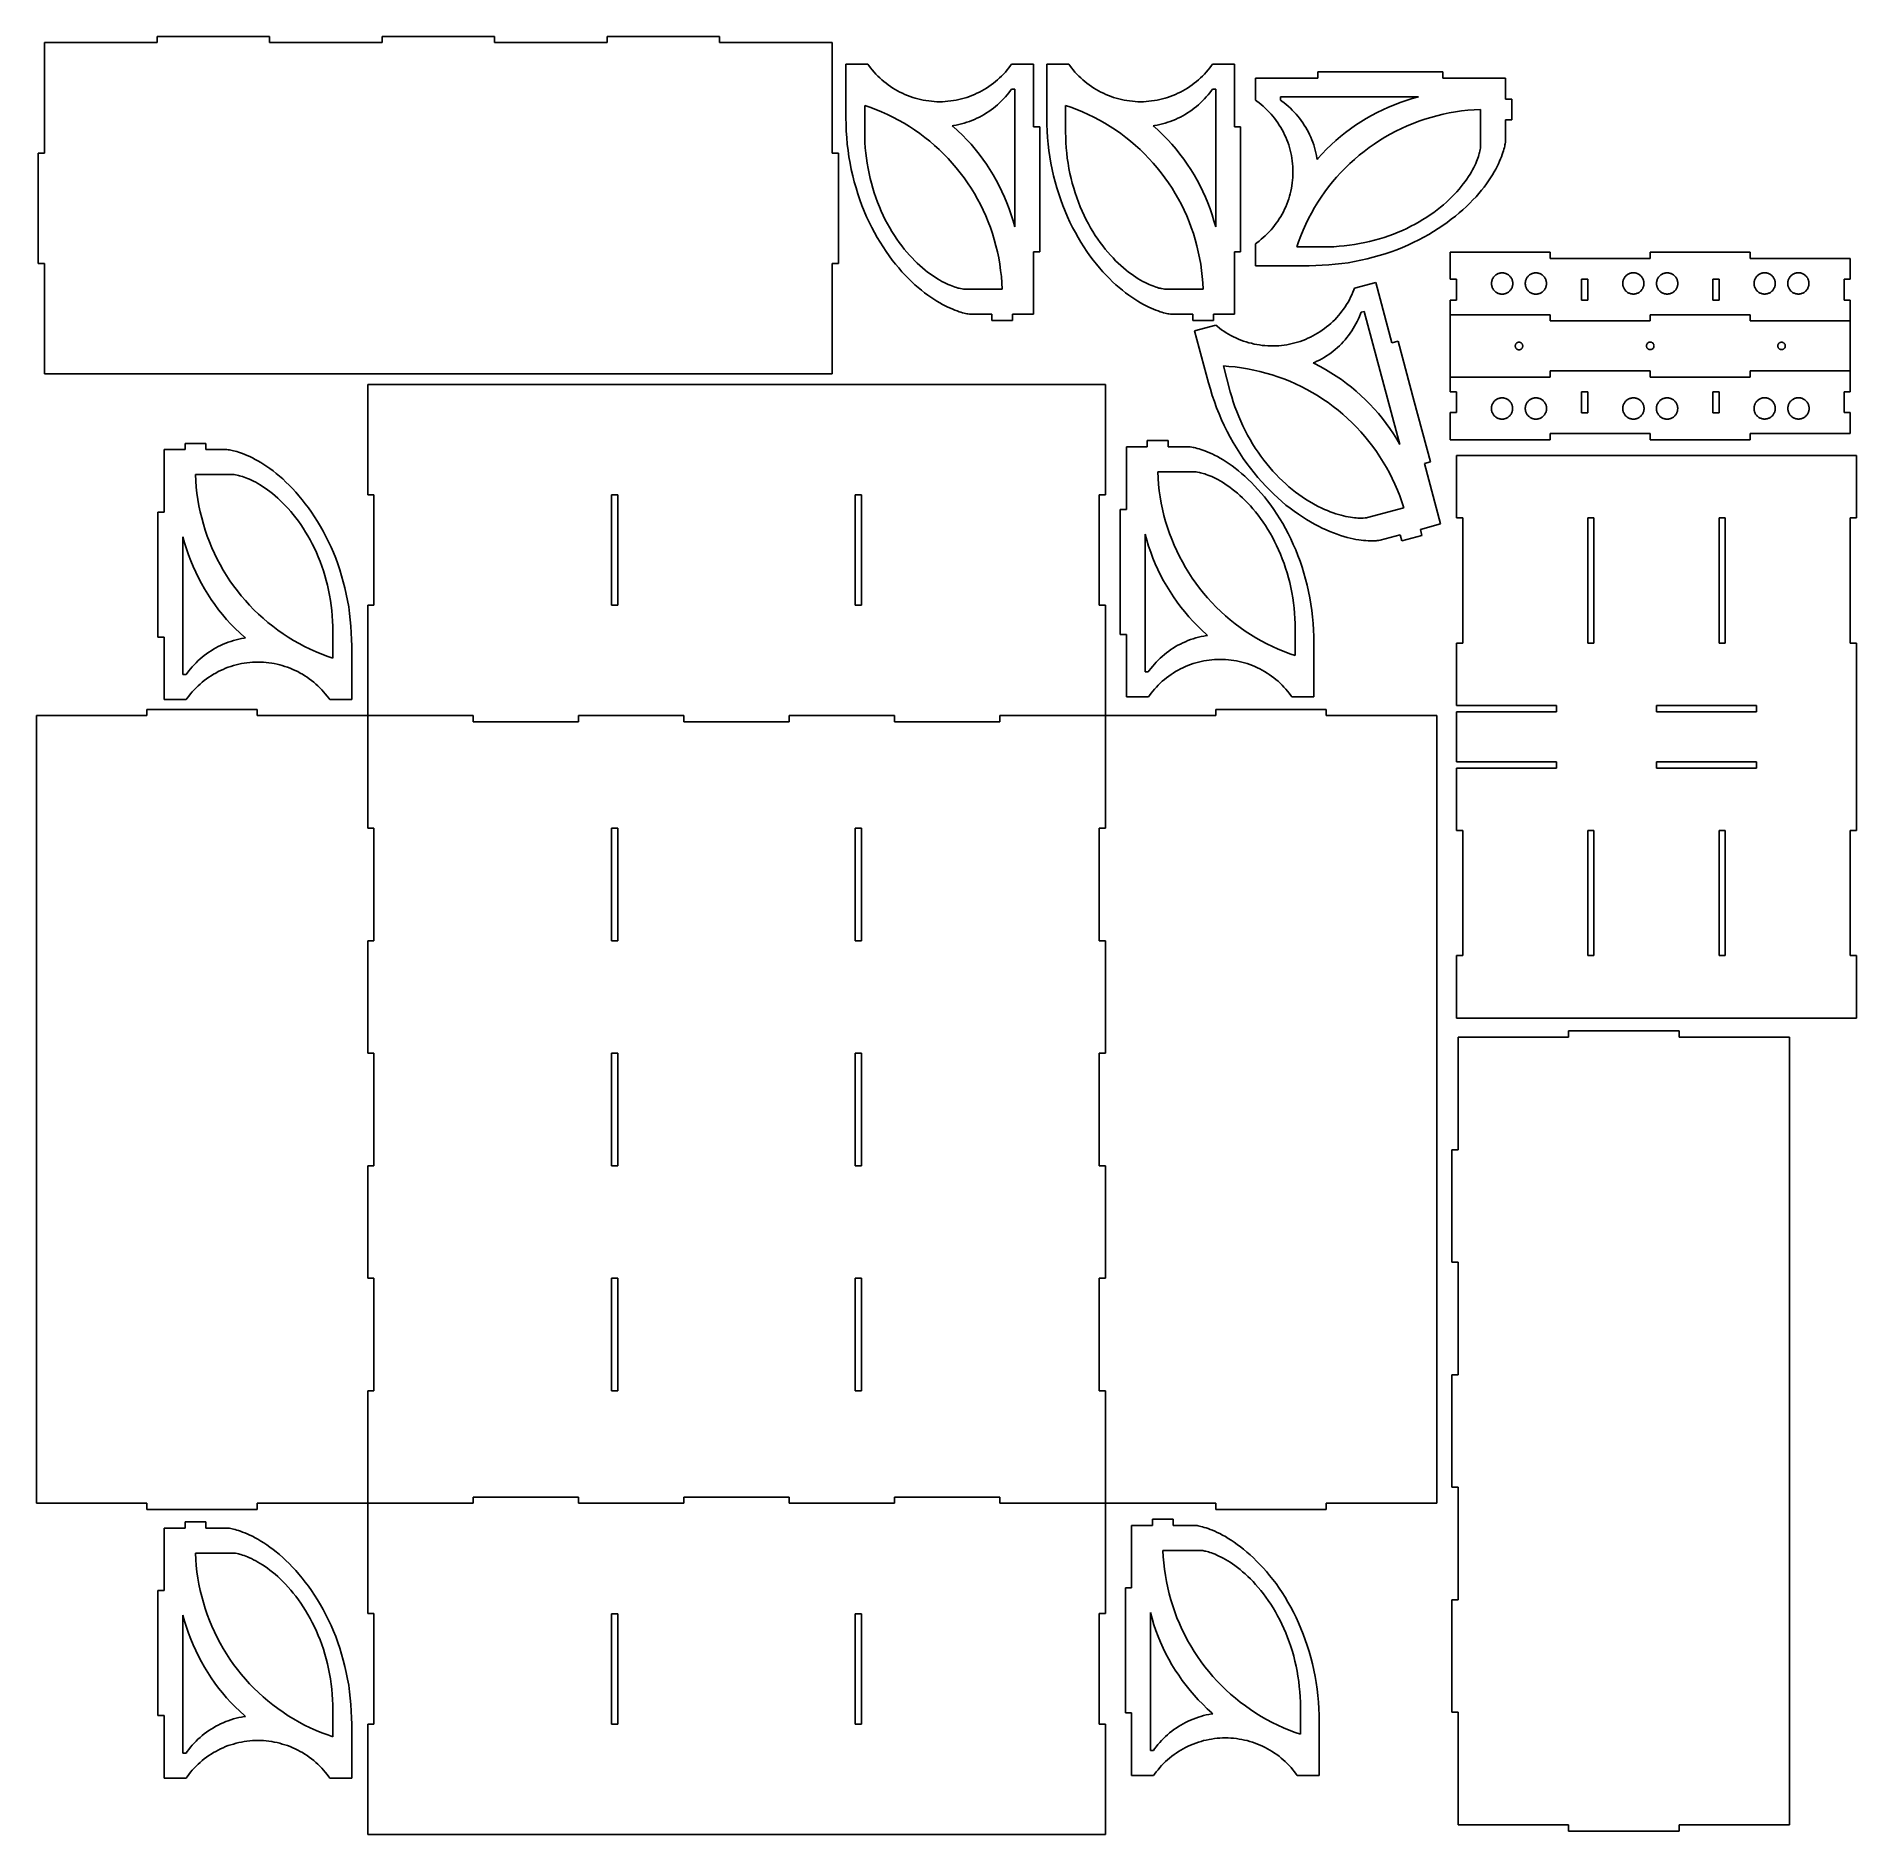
# Model space of a CAD drawing. Extents: x 1 to 147, y 1 to 145.
import ezdxf

# ---------------------------------------------------------------- set-up
doc = ezdxf.new("R2010")
doc.units = 0
doc.layers.get('0').update_dxf_attribs({"linetype": 'CONTINUOUS'})

# ---------------------------------------------------------------- blocks, each defined once
blk = doc.blocks.new('BLOCK_39')
for p, q in [((0, 0), (-0.5, 0)), ((-0.5, 0), (-0.5, -8.83)), ((0, -8.83), (0, 0)), ((-0.5, -8.83), (0, -8.83))]:
    blk.add_line(p, q)
blk = doc.blocks.new('BLOCK_32')
for p, q in [((0, 0), (-59, 0)), ((-59, 0), (-59, -8.83)), ((0, 0), (0, -8.83)), ((-58.5, -8.83), (-59, -8.83)), ((-58.5, -17.67), (-58.5, -8.83)), ((-0.5, -17.67), (-0.5, -8.83)), ((-0.5, -8.83), (0, -8.83)), ((-59, -17.67), (-59, -26.5)), ((-59, -17.67), (-58.5, -17.67)), ((0, -17.67), (-0.5, -17.67)), ((0, -17.67), (0, -26.5)), ((-67.83, -26), (-76.67, -26)), ((-76.67, -26), (-76.67, -26.5)), ((-67.83, -26.5), (-67.83, -26)), ((17.67, -26), (8.83, -26)), ((8.83, -26), (8.83, -26.5)), ((17.67, -26.5), (17.67, -26)), ((-85.5, -26.5), (-85.5, -89.5)), ((-85.5, -26.5), (-76.67, -26.5)), ((-67.83, -26.5), (-59, -26.5)), ((-50.57, -26.5), (-59, -26.5)), ((-59, -35.5), (-59, -26.5)), ((-50.57, -27), (-50.57, -26.5)), ((-50.57, -27), (-42.14, -27)), ((-33.71, -26.5), (-42.14, -26.5)), ((-42.14, -27), (-42.14, -26.5)), ((-33.71, -26.5), (-33.71, -27)), ((-33.71, -27), (-25.29, -27)), ((-16.86, -26.5), (-25.29, -26.5)), ((-25.29, -27), (-25.29, -26.5)), ((-16.86, -27), (-16.86, -26.5)), ((-16.86, -27), (-8.43, -27)), ((0, -26.5), (-8.43, -26.5)), ((-8.43, -26.5), (-8.43, -27)), ((0, -35.5), (0, -26.5)), ((0, -26.5), (8.83, -26.5)), ((17.67, -26.5), (26.5, -26.5)), ((26.5, -89.5), (26.5, -26.5)), ((-58.5, -35.5), (-59, -35.5)), ((-58.5, -35.5), (-58.5, -44.5)), ((-0.5, -35.5), (0, -35.5)), ((-0.5, -35.5), (-0.5, -44.5)), ((-59, -53.5), (-59, -44.5)), ((-59, -44.5), (-58.5, -44.5)), ((0, -44.5), (-0.5, -44.5)), ((0, -53.5), (0, -44.5)), ((-59, -53.5), (-58.5, -53.5)), ((-58.5, -53.5), (-58.5, -62.5)), ((0, -53.5), (-0.5, -53.5)), ((-0.5, -53.5), (-0.5, -62.5)), ((-59, -71.5), (-59, -62.5)), ((-59, -62.5), (-58.5, -62.5)), ((0, -62.5), (-0.5, -62.5)), ((0, -71.5), (0, -62.5)), ((-58.5, -71.5), (-59, -71.5)), ((-58.5, -71.5), (-58.5, -80.5)), ((-0.5, -71.5), (0, -71.5)), ((-0.5, -71.5), (-0.5, -80.5)), ((-59, -89.5), (-59, -80.5)), ((-59, -80.5), (-58.5, -80.5)), ((0, -80.5), (-0.5, -80.5)), ((0, -89.5), (0, -80.5)), ((-85.5, -89.5), (-76.67, -89.5)), ((-76.67, -90), (-76.67, -89.5)), ((-67.83, -90), (-76.67, -90)), ((-67.83, -89.5), (-59, -89.5)), ((-67.83, -89.5), (-67.83, -90)), ((-50.57, -89.5), (-59, -89.5)), ((-59, -89.5), (-59, -98.33)), ((-50.57, -89), (-42.14, -89)), ((-50.57, -89), (-50.57, -89.5)), ((-42.14, -89), (-42.14, -89.5)), ((-33.71, -89.5), (-42.14, -89.5)), ((-33.71, -89), (-25.29, -89)), ((-33.71, -89.5), (-33.71, -89)), ((-25.29, -89), (-25.29, -89.5)), ((-16.86, -89.5), (-25.29, -89.5)), ((-16.86, -89), (-8.43, -89)), ((-16.86, -89), (-16.86, -89.5)), ((-8.43, -89.5), (-8.43, -89)), ((0, -89.5), (-8.43, -89.5)), ((0, -89.5), (0, -98.33)), ((0, -89.5), (8.83, -89.5)), ((8.83, -90), (8.83, -89.5)), ((17.67, -90), (8.83, -90)), ((17.67, -89.5), (26.5, -89.5)), ((17.67, -89.5), (17.67, -90)), ((-58.5, -98.33), (-59, -98.33)), ((-58.5, -107.17), (-58.5, -98.33)), ((-0.5, -107.17), (-0.5, -98.33)), ((-0.5, -98.33), (0, -98.33)), ((-59, -107.17), (-59, -116)), ((-59, -107.17), (-58.5, -107.17)), ((0, -107.17), (-0.5, -107.17)), ((0, -107.17), (0, -116)), ((-59, -116), (0, -116))]:
    blk.add_line(p, q)
blk = doc.blocks.new('BLOCK_33')
for p, q in [((0.5, 0), (0, 0)), ((0, 0), (0, -9)), ((0.5, -9), (0.5, 0)), ((0, -9), (0.5, -9))]:
    blk.add_line(p, q)
blk = doc.blocks.new('BLOCK_34')
for p, q in [((0.5, 9), (0, 9)), ((0, 9), (0, 0)), ((0.5, 0), (0.5, 9)), ((0, 0), (0.5, 0))]:
    blk.add_line(p, q)
blk = doc.blocks.new('BLOCK_35')
for p, q in [((0, 0), (-0.5, 0)), ((-0.5, 0), (-0.5, -9)), ((0, -9), (0, 0)), ((-0.5, -9), (0, -9))]:
    blk.add_line(p, q)
blk = doc.blocks.new('BLOCK_36')
for p, q in [((0.5, 0), (0, 0)), ((0, 0), (0, -9)), ((0.5, -9), (0.5, 0)), ((0, -9), (0.5, -9))]:
    blk.add_line(p, q)
blk = doc.blocks.new('BLOCK_37')
for p, q in [((0.5, 0), (0, 0)), ((0, 0), (0, -9)), ((0.5, -9), (0.5, 0)), ((0, -9), (0.5, -9))]:
    blk.add_line(p, q)
blk = doc.blocks.new('BLOCK_38')
for p, q in [((0, 0), (-0.5, 0)), ((-0.5, 0), (-0.5, -9)), ((0, -9), (0, 0)), ((-0.5, -9), (0, -9))]:
    blk.add_line(p, q)
blk = doc.blocks.new('BLOCK_3')
for p, q in [((-4.3, 0), (-4.82, -0.01)), ((0, 0), (-4.3, 0)), ((0, -1.76), (0, 0)), ((-11.31, -1.28), (-11.76, -1.46)), ((-10.85, -1.11), (-11.31, -1.28)), ((-10.38, -0.95), (-10.85, -1.11)), ((-9.9, -0.81), (-10.38, -0.95)), ((-9.42, -0.67), (-9.9, -0.81)), ((-8.93, -0.54), (-9.42, -0.67)), ((-8.43, -0.43), (-8.93, -0.54)), ((-7.92, -0.33), (-8.43, -0.43)), ((-7.42, -0.24), (-7.92, -0.33)), ((-6.9, -0.17), (-7.42, -0.24)), ((-6.39, -0.11), (-6.9, -0.17)), ((-5.87, -0.06), (-6.39, -0.11)), ((-5.35, -0.03), (-5.87, -0.06)), ((-4.82, -0.01), (-5.35, -0.03)), ((-14.25, -2.73), (-14.62, -2.97)), ((-13.86, -2.5), (-14.25, -2.73)), ((-13.47, -2.28), (-13.86, -2.5)), ((-13.06, -2.06), (-13.47, -2.28)), ((-12.63, -1.85), (-13.06, -2.06)), ((-12.2, -1.65), (-12.63, -1.85)), ((-11.76, -1.46), (-12.2, -1.65)), ((-1.39, -3.04), (-1.25, -2.87)), ((-1.25, -2.87), (-1.1, -2.71)), ((-1.1, -2.71), (-0.95, -2.55)), ((-0.95, -2.55), (-0.79, -2.4)), ((-0.79, -2.4), (-0.63, -2.25)), ((-0.63, -2.25), (-0.46, -2.11)), ((-0.46, -2.11), (-0.29, -1.97)), ((-0.29, -1.97), (-0.11, -1.84)), ((-0.11, -1.84), (0, -1.76)), ((-16.3, -4.22), (-16.6, -4.48)), ((-15.99, -3.96), (-16.3, -4.22)), ((-15.67, -3.71), (-15.99, -3.96)), ((-15.34, -3.45), (-15.67, -3.71)), ((-14.99, -3.21), (-15.34, -3.45)), ((-14.62, -2.97), (-14.99, -3.21)), ((-2.33, -4.52), (-2.24, -4.32)), ((-2.24, -4.32), (-2.13, -4.13)), ((-2.13, -4.13), (-2.03, -3.94)), ((-2.03, -3.94), (-1.91, -3.75)), ((-1.91, -3.75), (-1.79, -3.57)), ((-1.79, -3.57), (-1.66, -3.39)), ((-1.66, -3.39), (-1.53, -3.21)), ((-1.53, -3.21), (-1.39, -3.04)), ((-17.87, -5.78), (-18.09, -6.04)), ((-17.65, -5.52), (-17.87, -5.78)), ((-17.4, -5.26), (-17.65, -5.52)), ((-17.15, -5), (-17.4, -5.26)), ((-16.88, -4.74), (-17.15, -5)), ((-16.6, -4.48), (-16.88, -4.74)), ((-2.83, -5.97), (-2.78, -5.76)), ((-2.78, -5.76), (-2.72, -5.55)), ((-2.72, -5.55), (-2.66, -5.34)), ((-2.66, -5.34), (-2.59, -5.13)), ((-2.59, -5.13), (-2.51, -4.92)), ((-2.51, -4.92), (-2.42, -4.72)), ((-2.42, -4.72), (-2.33, -4.52)), ((-18.96, -7.27), (-19.1, -7.5)), ((-18.81, -7.03), (-18.96, -7.27)), ((-18.65, -6.79), (-18.81, -7.03)), ((-18.48, -6.55), (-18.65, -6.79)), ((-18.29, -6.29), (-18.48, -6.55)), ((-18.09, -6.04), (-18.29, -6.29)), ((-3, -7.28), (-2.99, -7.06)), ((-2.99, -7.06), (-2.97, -6.84)), ((-2.97, -6.84), (-2.94, -6.62)), ((-2.94, -6.62), (-2.91, -6.4)), ((-2.91, -6.4), (-2.88, -6.19)), ((-2.88, -6.19), (-2.83, -5.97)), ((-19.68, -8.72), (-19.74, -8.89)), ((-19.61, -8.54), (-19.68, -8.72)), ((-19.53, -8.35), (-19.61, -8.54)), ((-19.44, -8.15), (-19.53, -8.35)), ((-19.34, -7.94), (-19.44, -8.15)), ((-19.22, -7.72), (-19.34, -7.94)), ((-19.1, -7.5), (-19.22, -7.72)), ((-3, -7.5), (-3, -7.28)), ((-3, -7.72), (-3, -7.5)), ((-2.99, -7.94), (-3, -7.72)), ((-2.97, -8.16), (-2.99, -7.94)), ((-2.94, -8.38), (-2.97, -8.16)), ((-2.91, -8.6), (-2.94, -8.38)), ((-2.88, -8.81), (-2.91, -8.6)), ((-19.99, -9.89), (-20, -9.99)), ((-20, -9.99), (-20, -11.67)), ((-19.98, -9.76), (-19.99, -9.89)), ((-19.96, -9.67), (-19.98, -9.76)), ((-19.94, -9.57), (-19.96, -9.67)), ((-19.91, -9.46), (-19.94, -9.57)), ((-19.88, -9.33), (-19.91, -9.46)), ((-19.84, -9.19), (-19.88, -9.33)), ((-19.8, -9.05), (-19.84, -9.19)), ((-19.74, -8.89), (-19.8, -9.05)), ((-2.83, -9.03), (-2.88, -8.81)), ((-2.78, -9.24), (-2.83, -9.03)), ((-2.72, -9.45), (-2.78, -9.24)), ((-2.66, -9.66), (-2.72, -9.45)), ((-2.59, -9.87), (-2.66, -9.66)), ((-2.51, -10.08), (-2.59, -9.87)), ((-2.42, -10.28), (-2.51, -10.08)), ((-2.33, -10.48), (-2.42, -10.28)), ((-2.24, -10.68), (-2.33, -10.48)), ((-2.13, -10.87), (-2.24, -10.68)), ((-2.03, -11.06), (-2.13, -10.87)), ((-1.91, -11.25), (-2.03, -11.06)), ((-1.79, -11.43), (-1.91, -11.25)), ((-1.66, -11.61), (-1.79, -11.43)), ((-1.53, -11.79), (-1.66, -11.61)), ((-20.5, -11.67), (-20.5, -13.33)), ((-20.5, -11.67), (-20, -11.67)), ((-1.39, -11.96), (-1.53, -11.79)), ((-1.25, -12.13), (-1.39, -11.96)), ((-1.1, -12.29), (-1.25, -12.13)), ((-0.95, -12.45), (-1.1, -12.29)), ((-0.79, -12.6), (-0.95, -12.45)), ((-0.63, -12.75), (-0.79, -12.6)), ((-0.46, -12.89), (-0.63, -12.75)), ((-0.29, -13.03), (-0.46, -12.89)), ((-0.11, -13.16), (-0.29, -13.03)), ((-20.5, -13.33), (-20, -13.33)), ((-20, -13.33), (-20, -15)), ((0, -13.24), (-0.11, -13.16)), ((0, -15), (0, -13.24)), ((-20, -15), (-15, -15)), ((-15, -15.5), (-15, -15)), ((-15, -15), (-15, -15)), ((-15, -15.5), (-10, -15.5)), ((-10, -15.5), (-5, -15.5)), ((-5, -15.5), (-5, -15)), ((-5, -15), (-5, -15)), ((-5, -15), (0, -15))]:
    blk.add_line(p, q)
blk = doc.blocks.new('BLOCK_2')
for p, q in [((-1.4914, -1.5035), (-1.1197, -1.16522)), ((-1.1197, -1.16522), (-0.7587, -0.81543)), ((-0.7587, -0.81543), (-0.4089, -0.45447)), ((-0.4089, -0.45447), (-0.0706, -0.0827)), ((-0.0706, -0.0827), (0, 0)), ((0, 0), (0.0138, -0.09676)), ((0.0138, -0.09676), (0.0516, -0.31339)), ((0.0516, -0.31339), (0.0962, -0.52872)), ((0.0962, -0.52872), (0.1475, -0.74254)), ((0.1475, -0.74254), (0.2055, -0.95465)), ((0.2055, -0.95465), (0.2702, -1.16484)), ((0.2702, -1.16484), (0.3414, -1.37288)), ((0.3414, -1.37288), (0.4192, -1.57858)), ((-3.4992, -3.01096), (-3.0791, -2.735)), ((-3.0791, -2.735), (-2.6678, -2.44598)), ((-2.6678, -2.44598), (-2.2659, -2.1442)), ((-2.2659, -2.1442), (-1.8736, -1.82993)), ((-1.8736, -1.82993), (-1.4914, -1.5035)), ((0.4192, -1.57858), (0.5033, -1.78175)), ((0.5033, -1.78175), (0.5938, -1.98218)), ((0.5938, -1.98218), (0.6905, -2.17966)), ((0.6905, -2.17966), (0.7934, -2.37399)), ((0.7934, -2.37399), (0.9024, -2.565)), ((0.9024, -2.565), (1.0173, -2.7525)), ((1.0173, -2.7525), (1.138, -2.9363)), ((-6.18242, -4.37814), (-5.71805, -4.18579)), ((-5.71805, -4.18579), (-5.25995, -3.97894)), ((-5.25995, -3.97894), (-4.8086, -3.75783)), ((-4.8086, -3.75783), (-4.3643, -3.52263)), ((-4.3643, -3.52263), (-3.9277, -3.27359)), ((-3.9277, -3.27359), (-3.4992, -3.01096)), ((1.138, -2.9363), (1.2645, -3.11621)), ((1.2645, -3.11621), (1.3965, -3.29207)), ((1.3965, -3.29207), (1.534, -3.46369)), ((1.534, -3.46369), (1.6768, -3.63091)), ((1.6768, -3.63091), (1.8248, -3.79355)), ((1.8248, -3.79355), (1.9778, -3.95146)), ((1.9778, -3.95146), (2.1358, -4.10449)), ((2.1358, -4.10449), (2.2984, -4.25249)), ((2.2984, -4.25249), (2.4656, -4.39531)), ((-8.10449, -5.00171), (-7.60855, -4.86641)), ((2.9276, -5.00171), (-8.10449, -5.00171)), ((-7.60855, -4.86641), (-7.12814, -4.71863)), ((-7.12814, -4.71863), (-6.6526, -4.5558)), ((-6.6526, -4.5558), (-6.18242, -4.37814)), ((2.4656, -4.39531), (2.6372, -4.53281)), ((2.6372, -4.53281), (2.8131, -4.66484)), ((2.8131, -4.66484), (2.9276, -4.7453)), ((2.9276, -4.7453), (2.9276, -5.00171))]:
    blk.add_line(p, q)
blk = doc.blocks.new('_____1')
for p, q in [((-2.5565, -0.0055), (-2.1378, 0)), ((-2.1378, 0), (0, 0)), ((0, 0), (-0.1437, -0.4198)), ((-8.80505, -1.4827), (-8.45972, -1.3235)), ((-8.45972, -1.3235), (-8.10625, -1.1716)), ((-8.10625, -1.1716), (-7.745, -1.0274)), ((-7.745, -1.0274), (-7.37643, -0.8914)), ((-7.37643, -0.8914), (-7.00096, -0.7639)), ((-7.00096, -0.7639), (-6.619, -0.6453)), ((-6.619, -0.6453), (-6.2311, -0.5359)), ((-6.2311, -0.5359), (-5.8378, -0.436)), ((-5.8378, -0.436), (-5.4394, -0.3458)), ((-5.4394, -0.3458), (-5.0366, -0.2657)), ((-5.0366, -0.2657), (-4.6299, -0.1958)), ((-4.6299, -0.1958), (-4.2198, -0.1363)), ((-4.2198, -0.1363), (-3.8068, -0.0874)), ((-3.8068, -0.0874), (-3.3916, -0.0493)), ((-3.3916, -0.0493), (-2.9746, -0.0219)), ((-2.9746, -0.0219), (-2.5565, -0.0055)), ((-0.5137, -1.3544), (-0.7206, -1.8125)), ((-0.3214, -0.89), (-0.5137, -1.3544)), ((-0.1437, -0.4198), (-0.3214, -0.89)), ((-11.23485, -2.9647), (-10.96605, -2.7639)), ((-10.96605, -2.7639), (-10.6868, -2.5665)), ((-10.6868, -2.5665), (-10.39732, -2.3731)), ((-10.39732, -2.3731), (-10.09784, -2.1841)), ((-10.09784, -2.1841), (-9.78857, -2)), ((-9.78857, -2), (-9.46983, -1.8215)), ((-9.46983, -1.8215), (-9.14189, -1.6489)), ((-9.14189, -1.6489), (-8.80505, -1.4827)), ((-1.1769, -2.7081), (-1.4259, -3.1447)), ((-0.9417, -2.2639), (-1.1769, -2.7081)), ((-0.7206, -1.8125), (-0.9417, -2.2639)), ((-12.81456, -4.41811), (-12.62166, -4.20935)), ((-12.62166, -4.20935), (-12.41782, -4)), ((-12.41782, -4), (-12.20299, -3.79066)), ((-12.20299, -3.79066), (-11.97723, -3.58191)), ((-11.97723, -3.58191), (-11.74057, -3.3743)), ((-11.74057, -3.3743), (-11.49307, -3.1684)), ((-11.49307, -3.1684), (-11.23485, -2.9647)), ((-1.9645, -3.99335), (-2.2535, -4.40457)), ((-1.6886, -3.57324), (-1.9645, -3.99335)), ((-1.4259, -3.1447), (-1.6886, -3.57324)), ((-13.97525, -6), (-13.86583, -5.81596)), ((-13.86583, -5.81596), (-13.74666, -5.62695)), ((-13.74666, -5.62695), (-13.61748, -5.43347)), ((-13.61748, -5.43347), (-13.47804, -5.23607)), ((-13.47804, -5.23607), (-13.32817, -5.03528)), ((-13.32817, -5.03528), (-13.16774, -4.83165)), ((-13.16774, -4.83165), (-12.99657, -4.62573)), ((-12.99657, -4.62573), (-12.81456, -4.41811)), ((-3.196, -5.58099), (-3.5343, -5.95276)), ((-2.8696, -5.19879), (-3.196, -5.58099)), ((-2.5553, -4.80652), (-2.8696, -5.19879)), ((-2.2535, -4.40457), (-2.5553, -4.80652)), ((-14.5737, -7.35468), (-14.53696, -7.23607)), ((-14.53696, -7.23607), (-14.49376, -7.10858)), ((-14.49376, -7.10858), (-14.44366, -6.97258)), ((-14.44366, -6.97258), (-14.38623, -6.82843)), ((-14.38623, -6.82843), (-14.32106, -6.67651)), ((-14.32106, -6.67651), (-14.24773, -6.51727)), ((-14.24773, -6.51727), (-14.16588, -6.35114)), ((-14.16588, -6.35114), (-14.07517, -6.17856)), ((-14.07517, -6.17856), (-13.97525, -6)), ((-4.6168, -7.00179), (-4.999, -7.32822)), ((-4.2451, -6.66351), (-4.6168, -7.00179)), ((-3.8841, -6.31372), (-4.2451, -6.66351)), ((-3.5343, -5.95276), (-3.8841, -6.31372)), ((-14.6978, -7.99451), (-14.69212, -7.9126)), ((-14.6978, -10.99216), (-14.6978, -7.99451)), ((-14.69212, -7.9126), (-14.67789, -7.80423)), ((-14.67789, -7.80423), (-14.65009, -7.65417)), ((-14.65009, -7.65417), (-14.62978, -7.56403)), ((-14.62978, -7.56403), (-14.60448, -7.46411)), ((-14.60448, -7.46411), (-14.5737, -7.35468)), ((-6.6246, -8.50925), (-7.05315, -8.77188)), ((-6.2045, -8.23329), (-6.6246, -8.50925)), ((-5.7932, -7.94427), (-6.2045, -8.23329)), ((-5.3913, -7.64249), (-5.7932, -7.94427)), ((-4.999, -7.32822), (-5.3913, -7.64249)), ((-9.778, -10.05409), (-10.25354, -10.21692)), ((-9.30782, -9.87643), (-9.778, -10.05409)), ((-8.84345, -9.68408), (-9.30782, -9.87643)), ((-8.38535, -9.47723), (-8.84345, -9.68408)), ((-7.93396, -9.25612), (-8.38535, -9.47723)), ((-7.48975, -9.02092), (-7.93396, -9.25612)), ((-7.05315, -8.77188), (-7.48975, -9.02092)), ((-14.19316, -10.96843), (-14.6978, -10.99216)), ((-13.69208, -10.929), (-14.19316, -10.96843)), ((-13.19247, -10.87384), (-13.69208, -10.929)), ((-12.69486, -10.80302), (-13.19247, -10.87384)), ((-12.19971, -10.7166), (-12.69486, -10.80302)), ((-11.70752, -10.61467), (-12.19971, -10.7166)), ((-11.21877, -10.49734), (-11.70752, -10.61467)), ((-10.73395, -10.3647), (-11.21877, -10.49734)), ((-10.25354, -10.21692), (-10.73395, -10.3647))]:
    blk.add_line(p, q)
blk = doc.blocks.new('BLOCK_31')
for p, q in [((-26.5, -9), (-26.5, 0)), ((-26.5, 0), (-17.67, 0)), ((-8.83, 0.5), (-17.67, 0.5)), ((-17.67, 0.5), (-17.67, 0)), ((-8.83, 0), (-8.83, 0.5)), ((-8.83, 0), (0, 0)), ((0, -63), (0, 0)), ((-27, -9), (-26.5, -9)), ((-27, -9), (-27, -18)), ((-26.5, -18), (-27, -18)), ((-26.5, -27), (-26.5, -18)), ((-26.5, -27), (-27, -27)), ((-27, -27), (-27, -36)), ((-26.5, -36), (-27, -36)), ((-26.5, -45), (-26.5, -36)), ((-27, -45), (-26.5, -45)), ((-27, -45), (-27, -54)), ((-26.5, -54), (-27, -54)), ((-26.5, -63), (-26.5, -54)), ((-26.5, -63), (-17.67, -63)), ((-17.67, -63.5), (-17.67, -63)), ((-8.83, -63.5), (-17.67, -63.5)), ((-8.83, -63), (0, -63)), ((-8.83, -63), (-8.83, -63.5))]:
    blk.add_line(p, q)
blk = doc.blocks.new('BLOCK_1')
for p, q in [((0, 0), (-10, 0)), ((-10, 0), (-10, -0.5)), ((0, -0.5), (0, 0)), ((0, 0), (0, 0)), ((-10, -0.5), (0, -0.5))]:
    blk.add_line(p, q)
blk = doc.blocks.new('BLOCK_4')
for p, q in [((0, 0), (-10, 0)), ((-10, 0), (-10, -0.5)), ((0, -0.5), (0, 0)), ((-10, -0.5), (0, -0.5)), ((0, -0.5), (0, -0.5))]:
    blk.add_line(p, q)
blk = doc.blocks.new('BLOCK_5')
for p, q in [((-10, 0), (0, 0)), ((-10, 0), (-10, -0.5)), ((0, 0), (0, -0.5)), ((-10, -0.5), (0, -0.5)), ((-10, -0.5), (-10, -0.5)), ((0, -0.5), (0, -0.5))]:
    blk.add_line(p, q)
blk = doc.blocks.new('BLOCK_6')
for p, q in [((-10, 0), (-10, 0)), ((-10, 0), (0, 0)), ((-10, 0), (-10, -0.5)), ((0, 0), (0, 0)), ((0, 0), (0, -0.5)), ((-10, -0.5), (0, -0.5)), ((0, -0.5), (0, -0.5))]:
    blk.add_line(p, q)
blk = doc.blocks.new('BLOCK_28')
for p, q in [((-45, 0), (-45, -32)), ((-45, 0), (-40, 0)), ((-40, 0), (-40, -0.5)), ((-30, -0.5), (-30, 0)), ((-30, 0), (-25, 0)), ((-25, 0), (-25, -8)), ((-24.5, -8), (-24.5, 0)), ((-24.5, 0), (-20.5, 0)), ((-20.5, 0), (-20.5, -8)), ((-20, -8), (-20, 0)), ((-20, 0), (-15, 0)), ((-15, 0), (-15, -0.5)), ((-5, -0.5), (-5, 0)), ((-5, 0), (0, 0)), ((0, -32), (0, 0)), ((-40, -0.5), (-30, -0.5)), ((-15, -0.5), (-5, -0.5)), ((-25, -8), (-24.5, -8)), ((-20.5, -8), (-20, -8)), ((-45, -32), (-40, -32)), ((-30, -31.5), (-40, -31.5)), ((-40, -31.5), (-40, -32)), ((-40, -32), (-40, -32)), ((-30, -32), (-30, -31.5)), ((-30, -32), (-15, -32)), ((-5, -31.5), (-15, -31.5)), ((-15, -31.5), (-15, -32)), ((-5, -32), (-5, -31.5)), ((-5, -32), (-5, -32)), ((-5, -32), (0, -32)), ((0, -32), (0, -32))]:
    blk.add_line(p, q)
blk = doc.blocks.new('BLOCK_29')
for p, q in [((0, 0), (0.5, 0)), ((0, 0), (0, -8)), ((0.5, -8), (0.5, 0)), ((0, -8), (0.5, -8))]:
    blk.add_line(p, q)
blk = doc.blocks.new('BLOCK_30')
for p, q in [((-0.5, 0), (0, 0)), ((-0.5, 0), (-0.5, -8)), ((0, -8), (0, 0)), ((-0.5, -8), (0, -8))]:
    blk.add_line(p, q)
blk = doc.blocks.new('BLOCK_8')
for p, q in [((0, 0), (8, 0)), ((0, -1.67), (0, 0)), ((16, 0.5), (8, 0.5)), ((8, 0.5), (8, 0)), ((8, 0), (8, 0.5)), ((16, 0.5), (16, 0)), ((16, 0), (16, 0.5)), ((16, 0), (24, 0)), ((32, 0.5), (24, 0.5)), ((24, 0.5), (24, 0)), ((24, 0), (24, 0.5)), ((32, -1.67), (32, 0.5)), ((0, -1.67), (0.5, -1.67)), ((0.5, -1.67), (0.5, -3.33)), ((32, -1.67), (31.5, -1.67)), ((31.5, -1.67), (31.5, -3.33)), ((0, -3.33), (0.5, -3.33)), ((0, -10.67), (0, -3.33)), ((31.5, -3.33), (32, -3.33)), ((32, -3.33), (32, -10.67)), ((0, -5), (8, -5)), ((16, -4.5), (8, -4.5)), ((8, -4.5), (8, -5)), ((8, -5), (8, -4.5)), ((16, -4.5), (16, -5)), ((16, -5), (16, -4.5)), ((16, -5), (24, -5)), ((32, -4.5), (24, -4.5)), ((24, -4.5), (24, -5)), ((24, -5), (24, -4.5)), ((8, -9), (0, -9)), ((8, -9.5), (8, -9)), ((8, -9.5), (16, -9.5)), ((24, -9), (16, -9)), ((16, -9.5), (16, -9)), ((24, -9.5), (24, -9)), ((24, -9.5), (32, -9.5)), ((0.5, -10.67), (0, -10.67)), ((0.5, -12.33), (0.5, -10.67)), ((31.5, -12.33), (31.5, -10.67)), ((31.5, -10.67), (32, -10.67)), ((0, -12.33), (0, -14)), ((0, -12.33), (0.5, -12.33)), ((32, -12.33), (31.5, -12.33)), ((32, -12.33), (32, -14.5)), ((8, -14), (0, -14)), ((8, -14.5), (8, -14)), ((8, -14.5), (16, -14.5)), ((24, -14), (16, -14)), ((16, -14.5), (16, -14)), ((24, -14.5), (24, -14)), ((24, -14.5), (32, -14.5))]:
    blk.add_line(p, q)
blk = doc.blocks.new('BLOCK_9')
for p, q in [((-1.6866, 0.213), (-1.693, 0.0976)), ((-1.693, 0.0976), (-1.6916, 0.0531)), ((-1.6916, 0.0531), (-1.6866, 0)), ((-1.6782, 0.2658), (-1.6866, 0.213)), ((-1.6866, 0), (-1.6782, -0.0528)), ((-1.6666, 0.3179), (-1.6782, 0.2658)), ((-1.6517, 0.3692), (-1.6666, 0.3179)), ((-1.6336, 0.4194), (-1.6517, 0.3692)), ((-1.6124, 0.4684), (-1.6336, 0.4194)), ((-1.5881, 0.516), (-1.6124, 0.4684)), ((-1.561, 0.562), (-1.5881, 0.516)), ((-1.531, 0.6061), (-1.561, 0.562)), ((-1.4982, 0.6483), (-1.531, 0.6061)), ((-1.4629, 0.6884), (-1.4982, 0.6483)), ((-1.4252, 0.7261), (-1.4629, 0.6884)), ((-1.3851, 0.7614), (-1.4252, 0.7261)), ((-1.3429, 0.7942), (-1.3851, 0.7614)), ((-1.2988, 0.8242), (-1.3429, 0.7942)), ((-1.2528, 0.8514), (-1.2988, 0.8242)), ((-1.2052, 0.8756), (-1.2528, 0.8514)), ((-1.1562, 0.8968), (-1.2052, 0.8756)), ((-1.106, 0.9149), (-1.1562, 0.8968)), ((-1.0547, 0.9298), (-1.106, 0.9149)), ((-1.0026, 0.9414), (-1.0547, 0.9298)), ((-0.9498, 0.9498), (-1.0026, 0.9414)), ((-0.8967, 0.9548), (-0.9498, 0.9498)), ((-0.8433, 0.9565), (-0.8967, 0.9548)), ((-0.7899, 0.9548), (-0.8433, 0.9565)), ((-0.7368, 0.9498), (-0.7899, 0.9548)), ((-0.684, 0.9414), (-0.7368, 0.9498)), ((-0.6319, 0.9298), (-0.684, 0.9414)), ((-0.5806, 0.9149), (-0.6319, 0.9298)), ((-0.5304, 0.8968), (-0.5806, 0.9149)), ((-0.4814, 0.8756), (-0.5304, 0.8968)), ((-0.4338, 0.8514), (-0.4814, 0.8756)), ((-0.3878, 0.8242), (-0.4338, 0.8514)), ((-0.3437, 0.7942), (-0.3878, 0.8242)), ((-0.3015, 0.7614), (-0.3437, 0.7942)), ((-0.2614, 0.7261), (-0.3015, 0.7614)), ((-0.2237, 0.6884), (-0.2614, 0.7261)), ((-0.1884, 0.6483), (-0.2237, 0.6884)), ((-0.1556, 0.6061), (-0.1884, 0.6483)), ((-0.1256, 0.562), (-0.1556, 0.6061)), ((-0.0984, 0.516), (-0.1256, 0.562)), ((-0.0742, 0.4684), (-0.0984, 0.516)), ((-0.053, 0.4194), (-0.0742, 0.4684)), ((-0.0349, 0.3692), (-0.053, 0.4194)), ((-0.02, 0.3179), (-0.0349, 0.3692)), ((-0.0083, 0.2658), (-0.02, 0.3179)), ((0, 0.213), (-0.0083, 0.2658)), ((-0.0083, -0.0528), (0, 0)), ((0.005, 0.1599), (0, 0.213)), ((0, 0), (0.0053, 0.062)), ((0.0067, 0.1065), (0.005, 0.1599)), ((0.0053, 0.062), (0.0067, 0.1065)), ((-1.6782, -0.0528), (-1.6666, -0.1049)), ((-1.6666, -0.1049), (-1.6517, -0.1562)), ((-1.6517, -0.1562), (-1.6336, -0.2064)), ((-1.6336, -0.2064), (-1.6124, -0.2554)), ((-1.6124, -0.2554), (-1.5881, -0.303)), ((-1.5881, -0.303), (-1.561, -0.3489)), ((-1.561, -0.3489), (-1.531, -0.3931)), ((-1.531, -0.3931), (-1.4982, -0.4353)), ((-1.4982, -0.4353), (-1.4629, -0.4754)), ((-1.4629, -0.4754), (-1.4252, -0.5131)), ((-1.4252, -0.5131), (-1.3851, -0.5484)), ((-1.3851, -0.5484), (-1.3429, -0.5812)), ((-1.3429, -0.5812), (-1.2988, -0.6112)), ((-1.2988, -0.6112), (-1.2528, -0.6384)), ((-1.2528, -0.6384), (-1.2052, -0.6626)), ((-1.2052, -0.6626), (-1.1562, -0.6838)), ((-1.1562, -0.6838), (-1.106, -0.7019)), ((-1.106, -0.7019), (-1.0547, -0.7168)), ((-1.0547, -0.7168), (-1.0026, -0.7284)), ((-1.0026, -0.7284), (-0.9498, -0.7368)), ((-0.9498, -0.7368), (-0.8967, -0.7418)), ((-0.8967, -0.7418), (-0.8433, -0.7435)), ((-0.8433, -0.7435), (-0.7899, -0.7418)), ((-0.7899, -0.7418), (-0.7368, -0.7368)), ((-0.7368, -0.7368), (-0.684, -0.7284)), ((-0.684, -0.7284), (-0.6319, -0.7168)), ((-0.6319, -0.7168), (-0.5806, -0.7019)), ((-0.5806, -0.7019), (-0.5304, -0.6838)), ((-0.5304, -0.6838), (-0.4814, -0.6626)), ((-0.4814, -0.6626), (-0.4338, -0.6384)), ((-0.4338, -0.6384), (-0.3878, -0.6112)), ((-0.3878, -0.6112), (-0.3437, -0.5812)), ((-0.3437, -0.5812), (-0.3015, -0.5484)), ((-0.3015, -0.5484), (-0.2614, -0.5131)), ((-0.2614, -0.5131), (-0.2237, -0.4754)), ((-0.2237, -0.4754), (-0.1884, -0.4353)), ((-0.1884, -0.4353), (-0.1556, -0.3931)), ((-0.1556, -0.3931), (-0.1256, -0.3489)), ((-0.1256, -0.3489), (-0.0984, -0.303)), ((-0.0984, -0.303), (-0.0742, -0.2554)), ((-0.0742, -0.2554), (-0.053, -0.2064)), ((-0.053, -0.2064), (-0.0349, -0.1562)), ((-0.0349, -0.1562), (-0.02, -0.1049)), ((-0.02, -0.1049), (-0.0083, -0.0528))]:
    blk.add_line(p, q)
blk = doc.blocks.new('BLOCK_10')
for p, q in [((-1.69162, 0.0531), (-1.69717, -0.0166)), ((-1.68327, 0.1059), (-1.69162, 0.0531)), ((-1.67161, 0.158), (-1.68327, 0.1059)), ((-1.65672, 0.2093), (-1.67161, 0.158)), ((-1.63864, 0.2595), (-1.65672, 0.2093)), ((-1.61743, 0.3085), (-1.63864, 0.2595)), ((-1.59318, 0.3561), (-1.61743, 0.3085)), ((-1.56601, 0.4021), (-1.59318, 0.3561)), ((-1.53599, 0.4462), (-1.56601, 0.4021)), ((-1.50326, 0.4884), (-1.53599, 0.4462)), ((-1.46795, 0.5285), (-1.50326, 0.4884)), ((-1.43019, 0.5662), (-1.46795, 0.5285)), ((-1.39013, 0.6015), (-1.43019, 0.5662)), ((-1.34794, 0.6343), (-1.39013, 0.6015)), ((-1.30378, 0.6643), (-1.34794, 0.6343)), ((-1.25781, 0.6915), (-1.30378, 0.6643)), ((-1.21023, 0.7157), (-1.25781, 0.6915)), ((-1.16124, 0.7369), (-1.21023, 0.7157)), ((-1.11099, 0.755), (-1.16124, 0.7369)), ((-1.0597, 0.7699), (-1.11099, 0.755)), ((-1.0076, 0.7815), (-1.0597, 0.7699)), ((-0.95486, 0.7899), (-1.0076, 0.7815)), ((-0.9017, 0.7949), (-0.95486, 0.7899)), ((-0.84832, 0.7966), (-0.9017, 0.7949)), ((-0.79495, 0.7949), (-0.84832, 0.7966)), ((-0.74179, 0.7899), (-0.79495, 0.7949)), ((-0.68905, 0.7815), (-0.74179, 0.7899)), ((-0.63694, 0.7699), (-0.68905, 0.7815)), ((-0.58566, 0.755), (-0.63694, 0.7699)), ((-0.53541, 0.7369), (-0.58566, 0.755)), ((-0.48642, 0.7157), (-0.53541, 0.7369)), ((-0.43884, 0.6915), (-0.48642, 0.7157)), ((-0.39286, 0.6643), (-0.43884, 0.6915)), ((-0.34871, 0.6343), (-0.39286, 0.6643)), ((-0.30651, 0.6015), (-0.34871, 0.6343)), ((-0.26646, 0.5662), (-0.30651, 0.6015)), ((-0.22869, 0.5285), (-0.26646, 0.5662)), ((-0.19339, 0.4884), (-0.22869, 0.5285)), ((-0.16066, 0.4462), (-0.19339, 0.4884)), ((-0.13064, 0.4021), (-0.16066, 0.4462)), ((-0.10347, 0.3561), (-0.13064, 0.4021)), ((-0.07922, 0.3085), (-0.10347, 0.3561)), ((-0.05801, 0.2595), (-0.07922, 0.3085)), ((-0.03993, 0.2093), (-0.05801, 0.2595)), ((-0.02502, 0.158), (-0.03993, 0.2093)), ((-0.01338, 0.1059), (-0.02502, 0.158)), ((-0.00503, 0.0531), (-0.01338, 0.1059)), ((0, 0), (-0.00503, 0.0531)), ((0.00153, -0.0578), (0, 0)), ((-1.69717, -0.0166), (-1.69818, -0.0578)), ((-1.69818, -0.0578), (-1.69665, -0.1068)), ((-1.69665, -0.1068), (-1.69162, -0.1599)), ((-1.69162, -0.1599), (-1.68327, -0.2127)), ((-1.68327, -0.2127), (-1.67161, -0.2648)), ((-1.67161, -0.2648), (-1.65672, -0.3161)), ((-1.65672, -0.3161), (-1.63864, -0.3663)), ((-1.63864, -0.3663), (-1.61743, -0.4153)), ((-1.61743, -0.4153), (-1.59318, -0.4629)), ((-1.59318, -0.4629), (-1.56601, -0.5088)), ((-1.56601, -0.5088), (-1.53599, -0.553)), ((-1.53599, -0.553), (-1.50326, -0.5952)), ((-1.50326, -0.5952), (-1.46795, -0.6353)), ((-1.46795, -0.6353), (-1.43019, -0.673)), ((-1.43019, -0.673), (-1.39013, -0.7083)), ((-1.39013, -0.7083), (-1.34794, -0.7411)), ((-1.34794, -0.7411), (-1.30378, -0.7711)), ((-1.30378, -0.7711), (-1.25781, -0.7983)), ((-1.25781, -0.7983), (-1.21023, -0.8225)), ((-1.21023, -0.8225), (-1.16124, -0.8437)), ((-1.16124, -0.8437), (-1.11099, -0.8618)), ((-1.11099, -0.8618), (-1.0597, -0.8767)), ((-1.0597, -0.8767), (-1.0076, -0.8883)), ((-1.0076, -0.8883), (-0.95486, -0.8967)), ((-0.95486, -0.8967), (-0.9017, -0.9017)), ((-0.9017, -0.9017), (-0.84832, -0.9034)), ((-0.84832, -0.9034), (-0.79495, -0.9017)), ((-0.79495, -0.9017), (-0.74179, -0.8967)), ((-0.74179, -0.8967), (-0.68905, -0.8883)), ((-0.68905, -0.8883), (-0.63694, -0.8767)), ((-0.63694, -0.8767), (-0.58566, -0.8618)), ((-0.58566, -0.8618), (-0.53541, -0.8437)), ((-0.53541, -0.8437), (-0.48642, -0.8225)), ((-0.48642, -0.8225), (-0.43884, -0.7983)), ((-0.43884, -0.7983), (-0.39286, -0.7711)), ((-0.39286, -0.7711), (-0.34871, -0.7411)), ((-0.34871, -0.7411), (-0.30651, -0.7083)), ((-0.30651, -0.7083), (-0.26646, -0.673)), ((-0.26646, -0.673), (-0.22869, -0.6353)), ((-0.22869, -0.6353), (-0.19339, -0.5952)), ((-0.19339, -0.5952), (-0.16066, -0.553)), ((-0.16066, -0.553), (-0.13064, -0.5088)), ((-0.13064, -0.5088), (-0.10347, -0.4629)), ((-0.10347, -0.4629), (-0.07922, -0.4153)), ((-0.07922, -0.4153), (-0.05801, -0.3663)), ((-0.05801, -0.3663), (-0.03993, -0.3161)), ((-0.03993, -0.3161), (-0.02502, -0.2648)), ((-0.02502, -0.2648), (-0.01338, -0.2127)), ((-0.01338, -0.2127), (-0.00503, -0.1599)), ((-0.00503, -0.1599), (0.00051, -0.0904)), ((0.00051, -0.0904), (0.00153, -0.0578))]:
    blk.add_line(p, q)
blk = doc.blocks.new('BLOCK_11')
for p, q in [((0, 0), (-0.00643, -0.1154)), ((0.00834, 0.0528), (0, 0)), ((0.01999, 0.1049), (0.00834, 0.0528)), ((0.03489, 0.1562), (0.01999, 0.1049)), ((0.05298, 0.2064), (0.03489, 0.1562)), ((0.07419, 0.2554), (0.05298, 0.2064)), ((0.09843, 0.303), (0.07419, 0.2554)), ((0.12561, 0.349), (0.09843, 0.303)), ((0.15562, 0.3931), (0.12561, 0.349)), ((0.18835, 0.4353), (0.15562, 0.3931)), ((0.22366, 0.4754), (0.18835, 0.4353)), ((0.26143, 0.5131), (0.22366, 0.4754)), ((0.30148, 0.5484), (0.26143, 0.5131)), ((0.34367, 0.5812), (0.30148, 0.5484)), ((0.38783, 0.6112), (0.34367, 0.5812)), ((0.4338, 0.6384), (0.38783, 0.6112)), ((0.48138, 0.6626), (0.4338, 0.6384)), ((0.53038, 0.6838), (0.48138, 0.6626)), ((0.58062, 0.7019), (0.53038, 0.6838)), ((0.63189, 0.7168), (0.58062, 0.7019)), ((0.68402, 0.7284), (0.63189, 0.7168)), ((0.73675, 0.7368), (0.68402, 0.7284)), ((0.78991, 0.7418), (0.73675, 0.7368)), ((0.84329, 0.7435), (0.78991, 0.7418)), ((0.89666, 0.7418), (0.84329, 0.7435)), ((0.94983, 0.7368), (0.89666, 0.7418)), ((1.00256, 0.7284), (0.94983, 0.7368)), ((1.05467, 0.7168), (1.00256, 0.7284)), ((1.10595, 0.7019), (1.05467, 0.7168)), ((1.15619, 0.6838), (1.10595, 0.7019)), ((1.205197, 0.6626), (1.15619, 0.6838)), ((1.252774, 0.6384), (1.205197, 0.6626)), ((1.298733, 0.6112), (1.252774, 0.6384)), ((1.342908, 0.5812), (1.298733, 0.6112)), ((1.385098, 0.5484), (1.342908, 0.5812)), ((1.425153, 0.5131), (1.385098, 0.5484)), ((1.462918, 0.4754), (1.425153, 0.5131)), ((1.498227, 0.4353), (1.462918, 0.4754)), ((1.530957, 0.3931), (1.498227, 0.4353)), ((1.560971, 0.349), (1.530957, 0.3931)), ((1.588147, 0.303), (1.560971, 0.349)), ((1.612393, 0.2554), (1.588147, 0.303)), ((1.633603, 0.2064), (1.612393, 0.2554)), ((1.651685, 0.1562), (1.633603, 0.2064)), ((1.666577, 0.1049), (1.651685, 0.1562)), ((1.678235, 0.0528), (1.666577, 0.1049)), ((1.686581, 0), (1.678235, 0.0528)), ((1.691617, -0.0531), (1.686581, 0)), ((-0.00643, -0.1154), (-0.00504, -0.1599)), ((-0.00504, -0.1599), (0, -0.213)), ((0, -0.213), (0.00834, -0.2658)), ((0.00834, -0.2658), (0.01999, -0.3179)), ((0.01999, -0.3179), (0.03489, -0.3692)), ((0.03489, -0.3692), (0.05298, -0.4194)), ((0.05298, -0.4194), (0.07419, -0.4684)), ((0.07419, -0.4684), (0.09843, -0.516)), ((0.09843, -0.516), (0.12561, -0.5619)), ((0.12561, -0.5619), (0.15562, -0.6061)), ((0.15562, -0.6061), (0.18835, -0.6483)), ((0.18835, -0.6483), (0.22366, -0.6884)), ((0.22366, -0.6884), (0.26143, -0.7261)), ((0.26143, -0.7261), (0.30148, -0.7614)), ((0.30148, -0.7614), (0.34367, -0.7942)), ((0.34367, -0.7942), (0.38783, -0.8242)), ((0.38783, -0.8242), (0.4338, -0.8514)), ((0.4338, -0.8514), (0.48138, -0.8756)), ((0.48138, -0.8756), (0.53038, -0.8968)), ((0.53038, -0.8968), (0.58062, -0.9149)), ((0.58062, -0.9149), (0.63189, -0.9298)), ((0.63189, -0.9298), (0.68402, -0.9414)), ((0.68402, -0.9414), (0.73675, -0.9498)), ((0.73675, -0.9498), (0.78991, -0.9548)), ((0.78991, -0.9548), (0.84329, -0.9565)), ((0.84329, -0.9565), (0.89666, -0.9548)), ((0.89666, -0.9548), (0.94983, -0.9498)), ((0.94983, -0.9498), (1.00256, -0.9414)), ((1.00256, -0.9414), (1.05467, -0.9298)), ((1.05467, -0.9298), (1.10595, -0.9149)), ((1.10595, -0.9149), (1.15619, -0.8968)), ((1.15619, -0.8968), (1.205197, -0.8756)), ((1.205197, -0.8756), (1.252774, -0.8514)), ((1.252774, -0.8514), (1.298733, -0.8242)), ((1.298733, -0.8242), (1.342908, -0.7942)), ((1.342908, -0.7942), (1.385098, -0.7614)), ((1.385098, -0.7614), (1.425153, -0.7261)), ((1.425153, -0.7261), (1.462918, -0.6884)), ((1.462918, -0.6884), (1.498227, -0.6483)), ((1.498227, -0.6483), (1.530957, -0.6061)), ((1.530957, -0.6061), (1.560971, -0.5619)), ((1.560971, -0.5619), (1.588147, -0.516)), ((1.588147, -0.516), (1.612393, -0.4684)), ((1.612393, -0.4684), (1.633603, -0.4194)), ((1.633603, -0.4194), (1.651685, -0.3692)), ((1.651685, -0.3692), (1.666577, -0.3179)), ((1.666577, -0.3179), (1.678235, -0.2658)), ((1.678235, -0.2658), (1.686581, -0.213)), ((1.686581, -0.213), (1.691891, -0.151)), ((1.69328, -0.1065), (1.691617, -0.0531)), ((1.691891, -0.151), (1.69328, -0.1065))]:
    blk.add_line(p, q)
blk = doc.blocks.new('BLOCK_12')
for p, q in [((-0.6884, 1.4629), (-0.74113, 1.4545)), ((-0.63523, 1.4679), (-0.6884, 1.4629)), ((-0.58186, 1.4696), (-0.63523, 1.4679)), ((-0.52848, 1.4679), (-0.58186, 1.4696)), ((-0.47532, 1.4629), (-0.52848, 1.4679)), ((-0.42259, 1.4545), (-0.47532, 1.4629)), ((-1.430461, 0.6641), (-1.43185, 0.6196)), ((-1.43185, 0.6196), (-1.430187, 0.5662)), ((-1.425151, 0.7261), (-1.430461, 0.6641)), ((-1.430187, 0.5662), (-1.425151, 0.5131)), ((-1.416805, 0.7789), (-1.425151, 0.7261)), ((-1.425151, 0.5131), (-1.416805, 0.4603)), ((-1.405147, 0.831), (-1.416805, 0.7789)), ((-1.416805, 0.4603), (-1.405147, 0.4082)), ((-1.390255, 0.8823), (-1.405147, 0.831)), ((-1.405147, 0.4082), (-1.390255, 0.3569)), ((-1.372173, 0.9325), (-1.390255, 0.8823)), ((-1.390255, 0.3569), (-1.372173, 0.3067)), ((-1.350963, 0.9815), (-1.372173, 0.9325)), ((-1.372173, 0.3067), (-1.350963, 0.2577)), ((-1.326717, 1.0291), (-1.350963, 0.9815)), ((-1.350963, 0.2577), (-1.326717, 0.2101)), ((-1.299541, 1.0751), (-1.326717, 1.0291)), ((-1.326717, 0.2101), (-1.299541, 0.1642)), ((-1.269527, 1.1192), (-1.299541, 1.0751)), ((-1.299541, 0.1642), (-1.269527, 0.12)), ((-1.236797, 1.1614), (-1.269527, 1.1192)), ((-1.269527, 0.12), (-1.236797, 0.0778)), ((-1.201488, 1.2015), (-1.236797, 1.1614)), ((-1.236797, 0.0778), (-1.201488, 0.0377)), ((-1.163723, 1.2392), (-1.201488, 1.2015)), ((-1.201488, 0.0377), (-1.163723, 0)), ((-1.123668, 1.2745), (-1.163723, 1.2392)), ((-1.163723, 0), (-1.123668, -0.0353)), ((-1.081478, 1.3073), (-1.123668, 1.2745)), ((-1.037303, 1.3373), (-1.081478, 1.3073)), ((-0.991344, 1.3645), (-1.037303, 1.3373)), ((-0.943767, 1.3887), (-0.991344, 1.3645)), ((-0.89476, 1.4099), (-0.943767, 1.3887)), ((-0.84452, 1.428), (-0.89476, 1.4099)), ((-0.79324, 1.4429), (-0.84452, 1.428)), ((-0.74113, 1.4545), (-0.79324, 1.4429)), ((-0.37046, 1.4429), (-0.42259, 1.4545)), ((-0.31919, 1.428), (-0.37046, 1.4429)), ((-0.26895, 1.4099), (-0.31919, 1.428)), ((-0.21995, 1.3887), (-0.26895, 1.4099)), ((-0.17237, 1.3645), (-0.21995, 1.3887)), ((-0.1264, 1.3373), (-0.17237, 1.3645)), ((-0.08224, 1.3073), (-0.1264, 1.3373)), ((-0.04005, 1.2745), (-0.08224, 1.3073)), ((0, 1.2392), (-0.04005, 1.2745)), ((-0.04005, -0.0353), (0, 0)), ((0.03777, 1.2015), (0, 1.2392)), ((0, 0), (0.03777, 0.0377)), ((0.07308, 1.1614), (0.03777, 1.2015)), ((0.03777, 0.0377), (0.07308, 0.0778)), ((0.10581, 1.1192), (0.07308, 1.1614)), ((0.07308, 0.0778), (0.10581, 0.12)), ((0.13582, 1.0751), (0.10581, 1.1192)), ((0.10581, 0.12), (0.13582, 0.1642)), ((0.163, 1.0291), (0.13582, 1.0751)), ((0.13582, 0.1642), (0.163, 0.2101)), ((0.18724, 0.9815), (0.163, 1.0291)), ((0.163, 0.2101), (0.18724, 0.2577)), ((0.20845, 0.9325), (0.18724, 0.9815)), ((0.18724, 0.2577), (0.20845, 0.3067)), ((0.22654, 0.8823), (0.20845, 0.9325)), ((0.20845, 0.3067), (0.22654, 0.3569)), ((0.24144, 0.831), (0.22654, 0.8823)), ((0.22654, 0.3569), (0.24144, 0.4082)), ((0.25309, 0.7789), (0.24144, 0.831)), ((0.24144, 0.4082), (0.25309, 0.4603)), ((0.26143, 0.7261), (0.25309, 0.7789)), ((0.25309, 0.4603), (0.26143, 0.5131)), ((0.26647, 0.673), (0.26143, 0.7261)), ((0.26143, 0.5131), (0.26647, 0.5662)), ((0.26647, 0.5662), (0.26647, 0.673)), ((-1.123668, -0.0353), (-1.081478, -0.0681)), ((-1.081478, -0.0681), (-1.037303, -0.0981)), ((-1.037303, -0.0981), (-0.991344, -0.1253)), ((-0.991344, -0.1253), (-0.943767, -0.1495)), ((-0.943767, -0.1495), (-0.89476, -0.1707)), ((-0.89476, -0.1707), (-0.84452, -0.1888)), ((-0.84452, -0.1888), (-0.79324, -0.2037)), ((-0.79324, -0.2037), (-0.74113, -0.2153)), ((-0.74113, -0.2153), (-0.6884, -0.2237)), ((-0.6884, -0.2237), (-0.63523, -0.2287)), ((-0.63523, -0.2287), (-0.58186, -0.2304)), ((-0.58186, -0.2304), (-0.52848, -0.2287)), ((-0.52848, -0.2287), (-0.47532, -0.2237)), ((-0.47532, -0.2237), (-0.42259, -0.2153)), ((-0.42259, -0.2153), (-0.37046, -0.2037)), ((-0.37046, -0.2037), (-0.31919, -0.1888)), ((-0.31919, -0.1888), (-0.26895, -0.1707)), ((-0.26895, -0.1707), (-0.21995, -0.1495)), ((-0.21995, -0.1495), (-0.17237, -0.1253)), ((-0.17237, -0.1253), (-0.1264, -0.0981)), ((-0.1264, -0.0981), (-0.08224, -0.0681)), ((-0.08224, -0.0681), (-0.04005, -0.0353))]:
    blk.add_line(p, q)
blk = doc.blocks.new('BLOCK_13')
for p, q in [((-1.68379, 0.1961), (-1.6848, 0.1549)), ((-1.6848, 0.1549), (-1.68327, 0.1059)), ((-1.67824, 0.2658), (-1.68379, 0.1961)), ((-1.68327, 0.1059), (-1.67824, 0.0528)), ((-1.66989, 0.3186), (-1.67824, 0.2658)), ((-1.67824, 0.0528), (-1.66989, 0)), ((-1.65825, 0.3707), (-1.66989, 0.3186)), ((-1.64334, 0.422), (-1.65825, 0.3707)), ((-1.62526, 0.4722), (-1.64334, 0.422)), ((-1.60405, 0.5212), (-1.62526, 0.4722)), ((-1.5798, 0.5688), (-1.60405, 0.5212)), ((-1.55263, 0.6148), (-1.5798, 0.5688)), ((-1.52261, 0.6589), (-1.55263, 0.6148)), ((-1.48988, 0.7011), (-1.52261, 0.6589)), ((-1.45458, 0.7412), (-1.48988, 0.7011)), ((-1.41681, 0.7789), (-1.45458, 0.7412)), ((-1.37676, 0.8142), (-1.41681, 0.7789)), ((-1.33456, 0.847), (-1.37676, 0.8142)), ((-1.29041, 0.877), (-1.33456, 0.847)), ((-1.24443, 0.9042), (-1.29041, 0.877)), ((-1.19685, 0.9284), (-1.24443, 0.9042)), ((-1.14786, 0.9496), (-1.19685, 0.9284)), ((-1.09761, 0.9677), (-1.14786, 0.9496)), ((-1.04633, 0.9826), (-1.09761, 0.9677)), ((-0.99422, 0.9942), (-1.04633, 0.9826)), ((-0.94148, 1.0026), (-0.99422, 0.9942)), ((-0.88832, 1.0076), (-0.94148, 1.0026)), ((-0.83495, 1.0093), (-0.88832, 1.0076)), ((-0.78157, 1.0076), (-0.83495, 1.0093)), ((-0.72841, 1.0026), (-0.78157, 1.0076)), ((-0.67567, 0.9942), (-0.72841, 1.0026)), ((-0.62357, 0.9826), (-0.67567, 0.9942)), ((-0.57228, 0.9677), (-0.62357, 0.9826)), ((-0.52203, 0.9496), (-0.57228, 0.9677)), ((-0.47304, 0.9284), (-0.52203, 0.9496)), ((-0.42546, 0.9042), (-0.47304, 0.9284)), ((-0.37949, 0.877), (-0.42546, 0.9042)), ((-0.33533, 0.847), (-0.37949, 0.877)), ((-0.29314, 0.8142), (-0.33533, 0.847)), ((-0.25308, 0.7789), (-0.29314, 0.8142)), ((-0.21532, 0.7412), (-0.25308, 0.7789)), ((-0.18001, 0.7011), (-0.21532, 0.7412)), ((-0.14728, 0.6589), (-0.18001, 0.7011)), ((-0.11726, 0.6148), (-0.14728, 0.6589)), ((-0.09009, 0.5688), (-0.11726, 0.6148)), ((-0.06584, 0.5212), (-0.09009, 0.5688)), ((-0.04463, 0.4722), (-0.06584, 0.5212)), ((-0.02655, 0.422), (-0.04463, 0.4722)), ((-0.01166, 0.3707), (-0.02655, 0.422)), ((0, 0.3186), (-0.01166, 0.3707)), ((0.00835, 0.2658), (0, 0.3186)), ((0, 0), (0.00835, 0.0528)), ((0.01338, 0.2127), (0.00835, 0.2658)), ((0.00835, 0.0528), (0.01389, 0.1223)), ((0.01491, 0.1549), (0.01338, 0.2127)), ((0.01389, 0.1223), (0.01491, 0.1549)), ((-1.66989, 0), (-1.65825, -0.0521)), ((-1.65825, -0.0521), (-1.64334, -0.1034)), ((-1.64334, -0.1034), (-1.62526, -0.1536)), ((-1.62526, -0.1536), (-1.60405, -0.2026)), ((-1.60405, -0.2026), (-1.5798, -0.2502)), ((-1.5798, -0.2502), (-1.55263, -0.2961)), ((-1.55263, -0.2961), (-1.52261, -0.3403)), ((-1.52261, -0.3403), (-1.48988, -0.3825)), ((-1.48988, -0.3825), (-1.45458, -0.4226)), ((-1.45458, -0.4226), (-1.41681, -0.4603)), ((-1.41681, -0.4603), (-1.37676, -0.4956)), ((-1.37676, -0.4956), (-1.33456, -0.5284)), ((-1.33456, -0.5284), (-1.29041, -0.5584)), ((-1.29041, -0.5584), (-1.24443, -0.5856)), ((-1.24443, -0.5856), (-1.19685, -0.6098)), ((-1.19685, -0.6098), (-1.14786, -0.631)), ((-1.14786, -0.631), (-1.09761, -0.6491)), ((-1.09761, -0.6491), (-1.04633, -0.664)), ((-1.04633, -0.664), (-0.99422, -0.6756)), ((-0.99422, -0.6756), (-0.94148, -0.684)), ((-0.94148, -0.684), (-0.88832, -0.689)), ((-0.88832, -0.689), (-0.83495, -0.6907)), ((-0.83495, -0.6907), (-0.78157, -0.689)), ((-0.78157, -0.689), (-0.72841, -0.684)), ((-0.72841, -0.684), (-0.67567, -0.6756)), ((-0.67567, -0.6756), (-0.62357, -0.664)), ((-0.62357, -0.664), (-0.57228, -0.6491)), ((-0.57228, -0.6491), (-0.52203, -0.631)), ((-0.52203, -0.631), (-0.47304, -0.6098)), ((-0.47304, -0.6098), (-0.42546, -0.5856)), ((-0.42546, -0.5856), (-0.37949, -0.5584)), ((-0.37949, -0.5584), (-0.33533, -0.5284)), ((-0.33533, -0.5284), (-0.29314, -0.4956)), ((-0.29314, -0.4956), (-0.25308, -0.4603)), ((-0.25308, -0.4603), (-0.21532, -0.4226)), ((-0.21532, -0.4226), (-0.18001, -0.3825)), ((-0.18001, -0.3825), (-0.14728, -0.3403)), ((-0.14728, -0.3403), (-0.11726, -0.2961)), ((-0.11726, -0.2961), (-0.09009, -0.2502)), ((-0.09009, -0.2502), (-0.06584, -0.2026)), ((-0.06584, -0.2026), (-0.04463, -0.1536)), ((-0.04463, -0.1536), (-0.02655, -0.1034)), ((-0.02655, -0.1034), (-0.01166, -0.0521)), ((-0.01166, -0.0521), (0, 0))]:
    blk.add_line(p, q)
blk = doc.blocks.new('BLOCK_14')
for p, q in [((-0.0136, 0.2038), (-0.015, 0.1593)), ((-0.015, 0.1593), (-0.0133, 0.1059)), ((-0.0083, 0.2658), (-0.0136, 0.2038)), ((-0.0133, 0.1059), (-0.0083, 0.0528)), ((0, 0.3186), (-0.0083, 0.2658)), ((-0.0083, 0.0528), (0, 0)), ((0.0117, 0.3707), (0, 0.3186)), ((0.0266, 0.422), (0.0117, 0.3707)), ((0.0447, 0.4722), (0.0266, 0.422)), ((0.0659, 0.5212), (0.0447, 0.4722)), ((0.0901, 0.5688), (0.0659, 0.5212)), ((0.1173, 0.6148), (0.0901, 0.5688)), ((0.1473, 0.6589), (0.1173, 0.6148)), ((0.1801, 0.7011), (0.1473, 0.6589)), ((0.2154, 0.7412), (0.1801, 0.7011)), ((0.2531, 0.7789), (0.2154, 0.7412)), ((0.2932, 0.8142), (0.2531, 0.7789)), ((0.3354, 0.847), (0.2932, 0.8142)), ((0.3795, 0.877), (0.3354, 0.847)), ((0.4255, 0.9042), (0.3795, 0.877)), ((0.4731, 0.9284), (0.4255, 0.9042)), ((0.5221, 0.9496), (0.4731, 0.9284)), ((0.5723, 0.9677), (0.5221, 0.9496)), ((0.6236, 0.9826), (0.5723, 0.9677)), ((0.6757, 0.9942), (0.6236, 0.9826)), ((0.7285, 1.0026), (0.6757, 0.9942)), ((0.7816, 1.0076), (0.7285, 1.0026)), ((0.835, 1.0093), (0.7816, 1.0076)), ((0.8884, 1.0076), (0.835, 1.0093)), ((0.9415, 1.0026), (0.8884, 1.0076)), ((0.9943, 0.9942), (0.9415, 1.0026)), ((1.0464, 0.9826), (0.9943, 0.9942)), ((1.0977, 0.9677), (1.0464, 0.9826)), ((1.1479, 0.9496), (1.0977, 0.9677)), ((1.1969, 0.9284), (1.1479, 0.9496)), ((1.2445, 0.9042), (1.1969, 0.9284)), ((1.2905, 0.877), (1.2445, 0.9042)), ((1.3346, 0.847), (1.2905, 0.877)), ((1.3768, 0.8142), (1.3346, 0.847)), ((1.4169, 0.7789), (1.3768, 0.8142)), ((1.4546, 0.7412), (1.4169, 0.7789)), ((1.4899, 0.7011), (1.4546, 0.7412)), ((1.5227, 0.6589), (1.4899, 0.7011)), ((1.5527, 0.6148), (1.5227, 0.6589)), ((1.5798, 0.5688), (1.5527, 0.6148)), ((1.6041, 0.5212), (1.5798, 0.5688)), ((1.6253, 0.4722), (1.6041, 0.5212)), ((1.6434, 0.422), (1.6253, 0.4722)), ((1.6583, 0.3707), (1.6434, 0.422)), ((1.6699, 0.3186), (1.6583, 0.3707)), ((1.6783, 0.2658), (1.6699, 0.3186)), ((1.6699, 0), (1.6783, 0.0528)), ((1.6833, 0.2127), (1.6783, 0.2658)), ((1.6783, 0.0528), (1.6833, 0.1059)), ((1.6833, 0.1059), (1.6833, 0.2127)), ((0, 0), (0.0117, -0.0521)), ((0.0117, -0.0521), (0.0266, -0.1034)), ((0.0266, -0.1034), (0.0447, -0.1536)), ((0.0447, -0.1536), (0.0659, -0.2026)), ((0.0659, -0.2026), (0.0901, -0.2502)), ((0.0901, -0.2502), (0.1173, -0.2961)), ((0.1173, -0.2961), (0.1473, -0.3403)), ((0.1473, -0.3403), (0.1801, -0.3825)), ((0.1801, -0.3825), (0.2154, -0.4226)), ((0.2154, -0.4226), (0.2531, -0.4603)), ((0.2531, -0.4603), (0.2932, -0.4956)), ((0.2932, -0.4956), (0.3354, -0.5284)), ((0.3354, -0.5284), (0.3795, -0.5584)), ((0.3795, -0.5584), (0.4255, -0.5856)), ((0.4255, -0.5856), (0.4731, -0.6098)), ((0.4731, -0.6098), (0.5221, -0.631)), ((0.5221, -0.631), (0.5723, -0.6491)), ((0.5723, -0.6491), (0.6236, -0.664)), ((0.6236, -0.664), (0.6757, -0.6756)), ((0.6757, -0.6756), (0.7285, -0.684)), ((0.7285, -0.684), (0.7816, -0.689)), ((0.7816, -0.689), (0.835, -0.6907)), ((0.835, -0.6907), (0.8884, -0.689)), ((0.8884, -0.689), (0.9415, -0.684)), ((0.9415, -0.684), (0.9943, -0.6756)), ((0.9943, -0.6756), (1.0464, -0.664)), ((1.0464, -0.664), (1.0977, -0.6491)), ((1.0977, -0.6491), (1.1479, -0.631)), ((1.1479, -0.631), (1.1969, -0.6098)), ((1.1969, -0.6098), (1.2445, -0.5856)), ((1.2445, -0.5856), (1.2905, -0.5584)), ((1.2905, -0.5584), (1.3346, -0.5284)), ((1.3346, -0.5284), (1.3768, -0.4956)), ((1.3768, -0.4956), (1.4169, -0.4603)), ((1.4169, -0.4603), (1.4546, -0.4226)), ((1.4546, -0.4226), (1.4899, -0.3825)), ((1.4899, -0.3825), (1.5227, -0.3403)), ((1.5227, -0.3403), (1.5527, -0.2961)), ((1.5527, -0.2961), (1.5798, -0.2502)), ((1.5798, -0.2502), (1.6041, -0.2026)), ((1.6041, -0.2026), (1.6253, -0.1536)), ((1.6253, -0.1536), (1.6434, -0.1034)), ((1.6434, -0.1034), (1.6583, -0.0521)), ((1.6583, -0.0521), (1.6699, 0))]:
    blk.add_line(p, q)
blk = doc.blocks.new('BLOCK_15')
for p, q in [((-0.0024, -0.0376), (0, 0)), ((0, 0), (0.007, 0.037)), ((0.007, 0.037), (0.0187, 0.0728)), ((0.0187, 0.0728), (0.0347, 0.1069)), ((0.0347, 0.1069), (0.0549, 0.1387)), ((0.0549, 0.1387), (0.0789, 0.1678)), ((0.0789, 0.1678), (0.1064, 0.1936)), ((0.1064, 0.1936), (0.1368, 0.2157)), ((0.1368, 0.2157), (0.1699, 0.2338)), ((0.1699, 0.2338), (0.2049, 0.2477)), ((0.2049, 0.2477), (0.2414, 0.2571)), ((0.2414, 0.2571), (0.2788, 0.2618)), ((0.2788, 0.2618), (0.3164, 0.2618)), ((0.3164, 0.2618), (0.3538, 0.2571)), ((0.3538, 0.2571), (0.3903, 0.2477)), ((0.3903, 0.2477), (0.4253, 0.2338)), ((0.4253, 0.2338), (0.4583, 0.2157)), ((0.4583, 0.2157), (0.4888, 0.1936)), ((0.4888, 0.1936), (0.5163, 0.1678)), ((0.5163, 0.1678), (0.5403, 0.1387)), ((0.5403, 0.1387), (0.5605, 0.1069)), ((0.5605, 0.1069), (0.5765, 0.0728)), ((0.5765, 0.0728), (0.5882, 0.037)), ((0.5882, 0.037), (0.5952, 0)), ((0.5952, 0), (0.5976, -0.0376)), ((0, -0.0752), (-0.0024, -0.0376)), ((0.007, -0.1122), (0, -0.0752)), ((0.0187, -0.148), (0.007, -0.1122)), ((0.0347, -0.1821), (0.0187, -0.148)), ((0.0549, -0.2139), (0.0347, -0.1821)), ((0.0789, -0.243), (0.0549, -0.2139)), ((0.1064, -0.2688), (0.0789, -0.243)), ((0.1368, -0.2909), (0.1064, -0.2688)), ((0.1699, -0.3091), (0.1368, -0.2909)), ((0.2049, -0.3229), (0.1699, -0.3091)), ((0.2414, -0.3323), (0.2049, -0.3229)), ((0.2788, -0.337), (0.2414, -0.3323)), ((0.3164, -0.337), (0.2788, -0.337)), ((0.3538, -0.3323), (0.3164, -0.337)), ((0.3903, -0.3229), (0.3538, -0.3323)), ((0.4253, -0.3091), (0.3903, -0.3229)), ((0.4583, -0.2909), (0.4253, -0.3091)), ((0.4888, -0.2688), (0.4583, -0.2909)), ((0.5163, -0.243), (0.4888, -0.2688)), ((0.5403, -0.2139), (0.5163, -0.243)), ((0.5605, -0.1821), (0.5403, -0.2139)), ((0.5765, -0.148), (0.5605, -0.1821)), ((0.5882, -0.1122), (0.5765, -0.148)), ((0.5952, -0.0752), (0.5882, -0.1122)), ((0.5976, -0.0376), (0.5952, -0.0752))]:
    blk.add_line(p, q)
blk = doc.blocks.new('BLOCK_16')
for p, q in [((0, 0), (0.02, 0.03)), ((0.02, 0.03), (0.04, 0.06)), ((0.04, 0.06), (0.07, 0.09)), ((0.07, 0.09), (0.1, 0.11)), ((0.1, 0.11), (0.14, 0.13)), ((0.14, 0.13), (0.17, 0.14)), ((0.17, 0.14), (0.21, 0.15)), ((0.21, 0.15), (0.24, 0.15)), ((0.24, 0.15), (0.28, 0.15)), ((0.28, 0.15), (0.32, 0.15)), ((0.32, 0.15), (0.36, 0.14)), ((0.36, 0.14), (0.39, 0.13)), ((0.39, 0.13), (0.42, 0.11)), ((0.42, 0.11), (0.45, 0.09)), ((0.45, 0.09), (0.48, 0.06)), ((0.48, 0.06), (0.51, 0.03)), ((0.51, 0.03), (0.53, 0)), ((-0.04, -0.14), (-0.03, -0.11)), ((-0.03, -0.18), (-0.04, -0.14)), ((-0.03, -0.07), (-0.02, -0.03)), ((-0.03, -0.11), (-0.03, -0.07)), ((-0.03, -0.22), (-0.03, -0.18)), ((-0.02, -0.25), (-0.03, -0.22)), ((-0.02, -0.03), (0, 0)), ((0, -0.29), (-0.02, -0.25)), ((0.02, -0.32), (0, -0.29)), ((0.04, -0.35), (0.02, -0.32)), ((0.07, -0.38), (0.04, -0.35)), ((0.1, -0.4), (0.07, -0.38)), ((0.14, -0.42), (0.1, -0.4)), ((0.17, -0.43), (0.14, -0.42)), ((0.21, -0.44), (0.17, -0.43)), ((0.24, -0.44), (0.21, -0.44)), ((0.28, -0.44), (0.24, -0.44)), ((0.32, -0.44), (0.28, -0.44)), ((0.36, -0.43), (0.32, -0.44)), ((0.39, -0.42), (0.36, -0.43)), ((0.42, -0.4), (0.39, -0.42)), ((0.45, -0.38), (0.42, -0.4)), ((0.48, -0.35), (0.45, -0.38)), ((0.51, -0.32), (0.48, -0.35)), ((0.53, -0.29), (0.51, -0.32)), ((0.53, 0), (0.54, -0.03)), ((0.54, -0.25), (0.53, -0.29)), ((0.54, -0.03), (0.55, -0.07)), ((0.55, -0.22), (0.54, -0.25)), ((0.55, -0.07), (0.56, -0.11)), ((0.56, -0.18), (0.55, -0.22)), ((0.56, -0.11), (0.56, -0.14)), ((0.56, -0.14), (0.56, -0.18))]:
    blk.add_line(p, q)
blk = doc.blocks.new('BLOCK_17')
for p, q in [((-0.5418, -0.0341), (-0.5258, 0)), ((-0.5258, 0), (-0.5056, 0.0318)), ((-0.5056, 0.0318), (-0.4816, 0.0609)), ((-0.4816, 0.0609), (-0.4541, 0.0867)), ((-0.4541, 0.0867), (-0.4236, 0.1088)), ((-0.4236, 0.1088), (-0.3906, 0.1269)), ((-0.3906, 0.1269), (-0.3556, 0.1408)), ((-0.3556, 0.1408), (-0.3191, 0.1502)), ((-0.3191, 0.1502), (-0.2817, 0.1549)), ((-0.2817, 0.1549), (-0.2441, 0.1549)), ((-0.2441, 0.1549), (-0.2067, 0.1502)), ((-0.2067, 0.1502), (-0.1702, 0.1408)), ((-0.1702, 0.1408), (-0.1352, 0.1269)), ((-0.1352, 0.1269), (-0.1021, 0.1088)), ((-0.1021, 0.1088), (-0.0717, 0.0867)), ((-0.0717, 0.0867), (-0.0442, 0.0609)), ((-0.0442, 0.0609), (-0.0202, 0.0318)), ((-0.0202, 0.0318), (0, 0)), ((0, 0), (0.016, -0.0341)), ((-0.5629, -0.1445), (-0.5605, -0.1069)), ((-0.5605, -0.1821), (-0.5629, -0.1445)), ((-0.5605, -0.1069), (-0.5535, -0.0699)), ((-0.5535, -0.2191), (-0.5605, -0.1821)), ((-0.5535, -0.0699), (-0.5418, -0.0341)), ((-0.5418, -0.2549), (-0.5535, -0.2191)), ((-0.5258, -0.289), (-0.5418, -0.2549)), ((-0.5056, -0.3208), (-0.5258, -0.289)), ((-0.4816, -0.3499), (-0.5056, -0.3208)), ((-0.4541, -0.3757), (-0.4816, -0.3499)), ((-0.4236, -0.3978), (-0.4541, -0.3757)), ((-0.3906, -0.416), (-0.4236, -0.3978)), ((-0.3556, -0.4298), (-0.3906, -0.416)), ((-0.3191, -0.4392), (-0.3556, -0.4298)), ((-0.2817, -0.4439), (-0.3191, -0.4392)), ((-0.2441, -0.4439), (-0.2817, -0.4439)), ((-0.2067, -0.4392), (-0.2441, -0.4439)), ((-0.1702, -0.4298), (-0.2067, -0.4392)), ((-0.1352, -0.416), (-0.1702, -0.4298)), ((-0.1021, -0.3978), (-0.1352, -0.416)), ((-0.0717, -0.3757), (-0.1021, -0.3978)), ((-0.0442, -0.3499), (-0.0717, -0.3757)), ((-0.0202, -0.3208), (-0.0442, -0.3499)), ((0, -0.289), (-0.0202, -0.3208)), ((0.016, -0.2549), (0, -0.289)), ((0.016, -0.0341), (0.0277, -0.0699)), ((0.0277, -0.2191), (0.016, -0.2549)), ((0.0277, -0.0699), (0.0347, -0.1069)), ((0.0347, -0.1821), (0.0277, -0.2191)), ((0.0347, -0.1069), (0.0371, -0.1445)), ((0.0371, -0.1445), (0.0347, -0.1821))]:
    blk.add_line(p, q)
blk = doc.blocks.new('BLOCK_18')
for p, q in [((-0.911, 1.4354), (-0.865, 1.4626)), ((-0.865, 1.4626), (-0.8174, 1.4868)), ((-0.8174, 1.4868), (-0.7684, 1.508)), ((-0.7684, 1.508), (-0.7182, 1.5261)), ((-0.7182, 1.5261), (-0.6669, 1.541)), ((-0.6669, 1.541), (-0.6148, 1.5526)), ((-0.6148, 1.5526), (-0.562, 1.561)), ((-0.562, 1.561), (-0.5089, 1.566)), ((-0.5089, 1.566), (-0.4555, 1.5677)), ((-0.4555, 1.5677), (-0.4021, 1.566)), ((-0.4021, 1.566), (-0.349, 1.561)), ((-0.349, 1.561), (-0.2962, 1.5526)), ((-0.2962, 1.5526), (-0.2441, 1.541)), ((-0.2441, 1.541), (-0.1928, 1.5261)), ((-0.1928, 1.5261), (-0.1426, 1.508)), ((-0.1426, 1.508), (-0.0936, 1.4868)), ((-0.0936, 1.4868), (-0.046, 1.4626)), ((-0.046, 1.4626), (0, 1.4354)), ((-1.3052, 0.7266), (-1.3038, 0.7711)), ((-1.2988, 0.6112), (-1.3052, 0.7266)), ((-1.3038, 0.7711), (-1.2988, 0.8242)), ((-1.2988, 0.8242), (-1.2904, 0.877)), ((-1.2904, 0.5584), (-1.2988, 0.6112)), ((-1.2904, 0.877), (-1.2788, 0.9291)), ((-1.2788, 0.5063), (-1.2904, 0.5584)), ((-1.2788, 0.9291), (-1.2639, 0.9804)), ((-1.2639, 0.455), (-1.2788, 0.5063)), ((-1.2639, 0.9804), (-1.2458, 1.0306)), ((-1.2458, 0.4048), (-1.2639, 0.455)), ((-1.2458, 1.0306), (-1.2246, 1.0796)), ((-1.2246, 0.3558), (-1.2458, 0.4048)), ((-1.2246, 1.0796), (-1.2003, 1.1272)), ((-1.2003, 0.3082), (-1.2246, 0.3558)), ((-1.2003, 1.1272), (-1.1732, 1.1731)), ((-1.1732, 0.2622), (-1.2003, 0.3082)), ((-1.1732, 1.1731), (-1.1432, 1.2173)), ((-1.1432, 0.2181), (-1.1732, 0.2622)), ((-1.1432, 1.2173), (-1.1104, 1.2595)), ((-1.1104, 0.1759), (-1.1432, 0.2181)), ((-1.1104, 1.2595), (-1.0751, 1.2996)), ((-1.0751, 0.1358), (-1.1104, 0.1759)), ((-1.0751, 1.2996), (-1.0374, 1.3373)), ((-1.0374, 0.0981), (-1.0751, 0.1358)), ((-1.0374, 1.3373), (-0.9973, 1.3726)), ((-0.9973, 0.0628), (-1.0374, 0.0981)), ((-0.9973, 1.3726), (-0.9551, 1.4054)), ((-0.9551, 0.03), (-0.9973, 0.0628)), ((-0.9551, 1.4054), (-0.911, 1.4354)), ((-0.911, 0), (-0.9551, 0.03)), ((-0.865, -0.0272), (-0.911, 0)), ((0, 0), (-0.046, -0.0272)), ((0, 1.4354), (0.0441, 1.4054)), ((0.0441, 0.03), (0, 0)), ((0.0441, 1.4054), (0.0863, 1.3726)), ((0.0863, 0.0628), (0.0441, 0.03)), ((0.0863, 1.3726), (0.1264, 1.3373)), ((0.1264, 0.0981), (0.0863, 0.0628)), ((0.1264, 1.3373), (0.1641, 1.2996)), ((0.1641, 0.1358), (0.1264, 0.0981)), ((0.1641, 1.2996), (0.1994, 1.2595)), ((0.1994, 0.1759), (0.1641, 0.1358)), ((0.1994, 1.2595), (0.2322, 1.2173)), ((0.2322, 0.2181), (0.1994, 0.1759)), ((0.2322, 1.2173), (0.2622, 1.1731)), ((0.2622, 0.2622), (0.2322, 0.2181)), ((0.2622, 1.1731), (0.2894, 1.1272)), ((0.2894, 0.3082), (0.2622, 0.2622)), ((0.2894, 1.1272), (0.3136, 1.0796)), ((0.3136, 0.3558), (0.2894, 0.3082)), ((0.3136, 1.0796), (0.3348, 1.0306)), ((0.3348, 0.4048), (0.3136, 0.3558)), ((0.3348, 1.0306), (0.3529, 0.9804)), ((0.3529, 0.455), (0.3348, 0.4048)), ((0.3529, 0.9804), (0.3678, 0.9291)), ((0.3678, 0.5063), (0.3529, 0.455)), ((0.3678, 0.9291), (0.3795, 0.877)), ((0.3795, 0.5584), (0.3678, 0.5063)), ((0.3795, 0.877), (0.3878, 0.8242)), ((0.3878, 0.6112), (0.3795, 0.5584)), ((0.3878, 0.8242), (0.3931, 0.7622)), ((0.3928, 0.6643), (0.3878, 0.6112)), ((0.3945, 0.7177), (0.3928, 0.6643)), ((0.3931, 0.7622), (0.3945, 0.7177)), ((-0.8174, -0.0514), (-0.865, -0.0272)), ((-0.7684, -0.0726), (-0.8174, -0.0514)), ((-0.7182, -0.0907), (-0.7684, -0.0726)), ((-0.6669, -0.1056), (-0.7182, -0.0907)), ((-0.6148, -0.1172), (-0.6669, -0.1056)), ((-0.562, -0.1256), (-0.6148, -0.1172)), ((-0.5089, -0.1306), (-0.562, -0.1256)), ((-0.4555, -0.1323), (-0.5089, -0.1306)), ((-0.4021, -0.1306), (-0.4555, -0.1323)), ((-0.349, -0.1256), (-0.4021, -0.1306)), ((-0.2962, -0.1172), (-0.349, -0.1256)), ((-0.2441, -0.1056), (-0.2962, -0.1172)), ((-0.1928, -0.0907), (-0.2441, -0.1056)), ((-0.1426, -0.0726), (-0.1928, -0.0907)), ((-0.0936, -0.0514), (-0.1426, -0.0726)), ((-0.046, -0.0272), (-0.0936, -0.0514))]:
    blk.add_line(p, q)
blk = doc.blocks.new('BLOCK_19')
for p, q in [((0, 0), (0.03776, 0.0377)), ((0.03776, 0.0377), (0.07782, 0.073)), ((0.07782, 0.073), (0.12001, 0.1058)), ((0.12001, 0.1058), (0.16417, 0.1358)), ((0.16417, 0.1358), (0.21014, 0.163)), ((0.21014, 0.163), (0.25772, 0.1872)), ((0.25772, 0.1872), (0.30671, 0.2084)), ((0.30671, 0.2084), (0.35696, 0.2265)), ((0.35696, 0.2265), (0.40825, 0.2414)), ((0.40825, 0.2414), (0.46035, 0.253)), ((0.46035, 0.253), (0.51309, 0.2614)), ((0.51309, 0.2614), (0.56625, 0.2664)), ((0.56625, 0.2664), (0.61963, 0.2681)), ((0.61963, 0.2681), (0.673, 0.2664)), ((0.673, 0.2664), (0.72616, 0.2614)), ((0.72616, 0.2614), (0.7789, 0.253)), ((0.7789, 0.253), (0.83101, 0.2414)), ((0.83101, 0.2414), (0.88229, 0.2265)), ((0.88229, 0.2265), (0.93254, 0.2084)), ((0.93254, 0.2084), (0.98153, 0.1872)), ((0.98153, 0.1872), (1.02911, 0.163)), ((1.02911, 0.163), (1.07509, 0.1358)), ((1.07509, 0.1358), (1.11924, 0.1058)), ((1.11924, 0.1058), (1.16144, 0.073)), ((1.16144, 0.073), (1.20149, 0.0377)), ((1.20149, 0.0377), (1.23926, 0)), ((-0.23023, -0.5775), (-0.2287, -0.5285)), ((-0.22922, -0.6187), (-0.23023, -0.5775)), ((-0.22367, -0.6884), (-0.22922, -0.6187)), ((-0.2287, -0.5285), (-0.22367, -0.4754)), ((-0.22367, -0.4754), (-0.21532, -0.4226)), ((-0.21532, -0.7412), (-0.22367, -0.6884)), ((-0.21532, -0.4226), (-0.20366, -0.3705)), ((-0.20366, -0.7933), (-0.21532, -0.7412)), ((-0.20366, -0.3705), (-0.18877, -0.3192)), ((-0.18877, -0.8446), (-0.20366, -0.7933)), ((-0.18877, -0.3192), (-0.17069, -0.269)), ((-0.17069, -0.8948), (-0.18877, -0.8446)), ((-0.17069, -0.269), (-0.14948, -0.22)), ((-0.14948, -0.9438), (-0.17069, -0.8948)), ((-0.14948, -0.22), (-0.12523, -0.1724)), ((-0.12523, -0.9914), (-0.14948, -0.9438)), ((-0.12523, -0.1724), (-0.09806, -0.1265)), ((-0.09806, -1.0374), (-0.12523, -0.9914)), ((-0.09806, -0.1265), (-0.06804, -0.0823)), ((-0.06804, -1.0815), (-0.09806, -1.0374)), ((-0.06804, -0.0823), (-0.03531, -0.0401)), ((-0.03531, -1.1237), (-0.06804, -1.0815)), ((-0.03531, -0.0401), (0, 0)), ((0, -1.1638), (-0.03531, -1.1237)), ((0.03776, -1.2015), (0, -1.1638)), ((0.07782, -1.2368), (0.03776, -1.2015)), ((0.12001, -1.2696), (0.07782, -1.2368)), ((0.16417, -1.2996), (0.12001, -1.2696)), ((0.21014, -1.3268), (0.16417, -1.2996)), ((0.25772, -1.351), (0.21014, -1.3268)), ((0.30671, -1.3722), (0.25772, -1.351)), ((0.35696, -1.3903), (0.30671, -1.3722)), ((0.40825, -1.4052), (0.35696, -1.3903)), ((0.46035, -1.4168), (0.40825, -1.4052)), ((0.51309, -1.4252), (0.46035, -1.4168)), ((0.56625, -1.4302), (0.51309, -1.4252)), ((0.61963, -1.4319), (0.56625, -1.4302)), ((0.673, -1.4302), (0.61963, -1.4319)), ((0.72616, -1.4252), (0.673, -1.4302)), ((0.7789, -1.4168), (0.72616, -1.4252)), ((0.83101, -1.4052), (0.7789, -1.4168)), ((0.88229, -1.3903), (0.83101, -1.4052)), ((0.93254, -1.3722), (0.88229, -1.3903)), ((0.98153, -1.351), (0.93254, -1.3722)), ((1.02911, -1.3268), (0.98153, -1.351)), ((1.07509, -1.2996), (1.02911, -1.3268)), ((1.11924, -1.2696), (1.07509, -1.2996)), ((1.16144, -1.2368), (1.11924, -1.2696)), ((1.20149, -1.2015), (1.16144, -1.2368)), ((1.23926, -1.1638), (1.20149, -1.2015)), ((1.23926, 0), (1.27456, -0.0401)), ((1.27456, -1.1237), (1.23926, -1.1638)), ((1.27456, -0.0401), (1.30729, -0.0823)), ((1.30729, -1.0815), (1.27456, -1.1237)), ((1.30729, -0.0823), (1.33731, -0.1265)), ((1.33731, -1.0374), (1.30729, -1.0815)), ((1.33731, -0.1265), (1.36448, -0.1724)), ((1.36448, -0.9914), (1.33731, -1.0374)), ((1.36448, -0.1724), (1.38873, -0.22)), ((1.38873, -0.9438), (1.36448, -0.9914)), ((1.38873, -0.22), (1.40994, -0.269)), ((1.40994, -0.8948), (1.38873, -0.9438)), ((1.40994, -0.269), (1.42802, -0.3192)), ((1.42802, -0.8446), (1.40994, -0.8948)), ((1.42802, -0.3192), (1.44293, -0.3705)), ((1.44293, -0.7933), (1.42802, -0.8446)), ((1.44293, -0.3705), (1.45457, -0.4226)), ((1.45457, -0.7412), (1.44293, -0.7933)), ((1.45457, -0.4226), (1.46292, -0.4754)), ((1.46292, -0.6884), (1.45457, -0.7412)), ((1.46292, -0.4754), (1.46846, -0.5449)), ((1.46795, -0.6353), (1.46292, -0.6884)), ((1.46948, -0.5775), (1.46795, -0.6353)), ((1.46846, -0.5449), (1.46948, -0.5775))]:
    blk.add_line(p, q)
blk = doc.blocks.new('BLOCK_20')
for p, q in [((-0.62581, 0), (-0.57557, 0.0181)), ((-0.57557, 0.0181), (-0.5243, 0.033)), ((-0.5243, 0.033), (-0.47217, 0.0446)), ((-0.47217, 0.0446), (-0.41944, 0.053)), ((-0.41944, 0.053), (-0.36628, 0.058)), ((-0.36628, 0.058), (-0.3129, 0.0597)), ((-0.3129, 0.0597), (-0.25953, 0.058)), ((-0.25953, 0.058), (-0.20636, 0.053)), ((-0.20636, 0.053), (-0.15363, 0.0446)), ((-0.15363, 0.0446), (-0.10152, 0.033)), ((-0.10152, 0.033), (-0.05024, 0.0181)), ((-0.05024, 0.0181), (0, 0)), ((-1.16262, -0.7814), (-1.16123, -0.7369)), ((-1.15619, -0.8968), (-1.16262, -0.7814)), ((-1.16123, -0.7369), (-1.15619, -0.6838)), ((-1.15619, -0.6838), (-1.14785, -0.631)), ((-1.14785, -0.9496), (-1.15619, -0.8968)), ((-1.14785, -0.631), (-1.1362, -0.5789)), ((-1.1362, -1.0017), (-1.14785, -0.9496)), ((-1.1362, -0.5789), (-1.1213, -0.5276)), ((-1.1213, -1.053), (-1.1362, -1.0017)), ((-1.1213, -0.5276), (-1.10321, -0.4774)), ((-1.10321, -1.1032), (-1.1213, -1.053)), ((-1.10321, -0.4774), (-1.082, -0.4284)), ((-1.082, -1.1522), (-1.10321, -1.1032)), ((-1.082, -0.4284), (-1.05776, -0.3808)), ((-1.05776, -1.1998), (-1.082, -1.1522)), ((-1.05776, -0.3808), (-1.03058, -0.3349)), ((-1.03058, -1.2458), (-1.05776, -1.1998)), ((-1.03058, -0.3349), (-1.00057, -0.2907)), ((-1.00057, -1.2899), (-1.03058, -1.2458)), ((-1.00057, -0.2907), (-0.96784, -0.2485)), ((-0.96784, -1.3321), (-1.00057, -1.2899)), ((-0.96784, -0.2485), (-0.93253, -0.2084)), ((-0.93253, -1.3722), (-0.96784, -1.3321)), ((-0.93253, -0.2084), (-0.89476, -0.1707)), ((-0.89476, -1.4099), (-0.93253, -1.3722)), ((-0.89476, -0.1707), (-0.85471, -0.1354)), ((-0.85471, -1.4452), (-0.89476, -1.4099)), ((-0.85471, -0.1354), (-0.81252, -0.1026)), ((-0.81252, -1.478), (-0.85471, -1.4452)), ((-0.81252, -0.1026), (-0.76836, -0.0726)), ((-0.76836, -0.0726), (-0.72239, -0.0454)), ((-0.72239, -0.0454), (-0.67481, -0.0212)), ((-0.67481, -0.0212), (-0.62581, 0)), ((0, 0), (0.049007, -0.0212)), ((0.049007, -0.0212), (0.096584, -0.0454)), ((0.096584, -0.0454), (0.142543, -0.0726)), ((0.142543, -0.0726), (0.186718, -0.1026)), ((0.186718, -0.1026), (0.228908, -0.1354)), ((0.228908, -1.4452), (0.186718, -1.478)), ((0.228908, -0.1354), (0.268963, -0.1707)), ((0.268963, -1.4099), (0.228908, -1.4452)), ((0.268963, -0.1707), (0.306728, -0.2084)), ((0.306728, -1.3722), (0.268963, -1.4099)), ((0.306728, -0.2084), (0.342037, -0.2485)), ((0.342037, -1.3321), (0.306728, -1.3722)), ((0.342037, -0.2485), (0.374767, -0.2907)), ((0.374767, -1.2899), (0.342037, -1.3321)), ((0.374767, -0.2907), (0.404781, -0.3349)), ((0.404781, -1.2458), (0.374767, -1.2899)), ((0.404781, -0.3349), (0.431957, -0.3808)), ((0.431957, -1.1998), (0.404781, -1.2458)), ((0.431957, -0.3808), (0.456203, -0.4284)), ((0.456203, -1.1522), (0.431957, -1.1998)), ((0.456203, -0.4284), (0.477413, -0.4774)), ((0.477413, -1.1032), (0.456203, -1.1522)), ((0.477413, -0.4774), (0.495495, -0.5276)), ((0.495495, -1.053), (0.477413, -1.1032)), ((0.495495, -0.5276), (0.510387, -0.5789)), ((0.510387, -1.0017), (0.495495, -1.053)), ((0.510387, -0.5789), (0.522045, -0.631)), ((0.522045, -0.9496), (0.510387, -1.0017)), ((0.522045, -0.631), (0.530391, -0.6838)), ((0.530391, -0.8968), (0.522045, -0.9496)), ((0.530391, -0.6838), (0.535701, -0.7458)), ((0.535427, -0.8437), (0.530391, -0.8968)), ((0.53709, -0.7903), (0.535427, -0.8437)), ((0.535701, -0.7458), (0.53709, -0.7903)), ((-0.76836, -1.508), (-0.81252, -1.478)), ((-0.72239, -1.5352), (-0.76836, -1.508)), ((-0.67481, -1.5594), (-0.72239, -1.5352)), ((-0.62581, -1.5806), (-0.67481, -1.5594)), ((-0.57557, -1.5987), (-0.62581, -1.5806)), ((-0.5243, -1.6136), (-0.57557, -1.5987)), ((-0.47217, -1.6252), (-0.5243, -1.6136)), ((-0.41944, -1.6336), (-0.47217, -1.6252)), ((-0.36628, -1.6386), (-0.41944, -1.6336)), ((-0.3129, -1.6403), (-0.36628, -1.6386)), ((-0.25953, -1.6386), (-0.3129, -1.6403)), ((-0.20636, -1.6336), (-0.25953, -1.6386)), ((-0.15363, -1.6252), (-0.20636, -1.6336)), ((-0.10152, -1.6136), (-0.15363, -1.6252)), ((-0.05024, -1.5987), (-0.10152, -1.6136)), ((0, -1.5806), (-0.05024, -1.5987)), ((0.049007, -1.5594), (0, -1.5806)), ((0.096584, -1.5352), (0.049007, -1.5594)), ((0.142543, -1.508), (0.096584, -1.5352)), ((0.186718, -1.478), (0.142543, -1.508))]:
    blk.add_line(p, q)
blk = doc.blocks.new('BLOCK_21')
for p, q in [((-1.631687, -0.0513), (-1.616795, 0)), ((-1.616795, 0), (-1.598713, 0.0502)), ((-1.598713, 0.0502), (-1.577503, 0.0992)), ((-1.577503, 0.0992), (-1.553257, 0.1468)), ((-1.553257, 0.1468), (-1.526081, 0.1927)), ((-1.526081, 0.1927), (-1.496067, 0.2369)), ((-1.496067, 0.2369), (-1.463337, 0.2791)), ((-1.463337, 0.2791), (-1.428028, 0.3192)), ((-1.428028, 0.3192), (-1.390263, 0.3569)), ((-1.390263, 0.3569), (-1.350208, 0.3922)), ((-1.350208, 0.3922), (-1.308018, 0.425)), ((-1.308018, 0.425), (-1.263843, 0.455)), ((-1.263843, 0.455), (-1.217884, 0.4822)), ((-1.217884, 0.4822), (-1.170307, 0.5064)), ((-1.170307, 0.5064), (-1.1213, 0.5276)), ((-1.1213, 0.5276), (-1.07106, 0.5457)), ((-1.07106, 0.5457), (-1.01978, 0.5606)), ((-1.01978, 0.5606), (-0.96767, 0.5722)), ((-0.96767, 0.5722), (-0.91494, 0.5806)), ((-0.91494, 0.5806), (-0.86177, 0.5856)), ((-0.86177, 0.5856), (-0.8084, 0.5873)), ((-0.8084, 0.5873), (-0.75502, 0.5856)), ((-0.75502, 0.5856), (-0.70186, 0.5806)), ((-0.70186, 0.5806), (-0.64913, 0.5722)), ((-0.64913, 0.5722), (-0.597, 0.5606)), ((-0.597, 0.5606), (-0.54573, 0.5457)), ((-0.54573, 0.5457), (-0.49549, 0.5276)), ((-0.49549, 0.5276), (-0.44649, 0.5064)), ((-0.44649, 0.5064), (-0.39891, 0.4822)), ((-0.39891, 0.4822), (-0.35294, 0.455)), ((-0.35294, 0.455), (-0.30878, 0.425)), ((-0.30878, 0.425), (-0.26659, 0.3922)), ((-0.26659, 0.3922), (-0.22654, 0.3569)), ((-0.22654, 0.3569), (-0.18877, 0.3192)), ((-0.18877, 0.3192), (-0.15346, 0.2791)), ((-0.15346, 0.2791), (-0.12073, 0.2369)), ((-0.12073, 0.2369), (-0.09072, 0.1927)), ((-0.09072, 0.1927), (-0.06354, 0.1468)), ((-0.06354, 0.1468), (-0.0393, 0.0992)), ((-0.0393, 0.0992), (-0.01809, 0.0502)), ((-0.01809, 0.0502), (0, 0)), ((0, 0), (0.0149, -0.0513)), ((-1.65839, -0.2627), (-1.656727, -0.2093)), ((-1.657001, -0.3072), (-1.65839, -0.2627)), ((-1.651691, -0.3692), (-1.657001, -0.3072)), ((-1.656727, -0.2093), (-1.651691, -0.1562)), ((-1.651691, -0.1562), (-1.643345, -0.1034)), ((-1.643345, -0.422), (-1.651691, -0.3692)), ((-1.643345, -0.1034), (-1.631687, -0.0513)), ((-1.631687, -0.4741), (-1.643345, -0.422)), ((-1.616795, -0.5254), (-1.631687, -0.4741)), ((-1.598713, -0.5756), (-1.616795, -0.5254)), ((-1.577503, -0.6246), (-1.598713, -0.5756)), ((-1.553257, -0.6722), (-1.577503, -0.6246)), ((-1.526081, -0.7182), (-1.553257, -0.6722)), ((-1.496067, -0.7623), (-1.526081, -0.7182)), ((-1.463337, -0.8045), (-1.496067, -0.7623)), ((-1.428028, -0.8446), (-1.463337, -0.8045)), ((-1.390263, -0.8823), (-1.428028, -0.8446)), ((-1.350208, -0.9176), (-1.390263, -0.8823)), ((-1.308018, -0.9504), (-1.350208, -0.9176)), ((-1.263843, -0.9804), (-1.308018, -0.9504)), ((-1.217884, -1.0076), (-1.263843, -0.9804)), ((-1.170307, -1.0318), (-1.217884, -1.0076)), ((-1.1213, -1.053), (-1.170307, -1.0318)), ((-1.07106, -1.0711), (-1.1213, -1.053)), ((-1.01978, -1.086), (-1.07106, -1.0711)), ((-0.96767, -1.0976), (-1.01978, -1.086)), ((-0.91494, -1.106), (-0.96767, -1.0976)), ((-0.86177, -1.111), (-0.91494, -1.106)), ((-0.8084, -1.1127), (-0.86177, -1.111)), ((-0.75502, -1.111), (-0.8084, -1.1127)), ((-0.70186, -1.106), (-0.75502, -1.111)), ((-0.64913, -1.0976), (-0.70186, -1.106)), ((-0.597, -1.086), (-0.64913, -1.0976)), ((-0.54573, -1.0711), (-0.597, -1.086)), ((-0.49549, -1.053), (-0.54573, -1.0711)), ((-0.44649, -1.0318), (-0.49549, -1.053)), ((-0.39891, -1.0076), (-0.44649, -1.0318)), ((-0.35294, -0.9804), (-0.39891, -1.0076)), ((-0.30878, -0.9504), (-0.35294, -0.9804)), ((-0.26659, -0.9176), (-0.30878, -0.9504)), ((-0.22654, -0.8823), (-0.26659, -0.9176)), ((-0.18877, -0.8446), (-0.22654, -0.8823)), ((-0.15346, -0.8045), (-0.18877, -0.8446)), ((-0.12073, -0.7623), (-0.15346, -0.8045)), ((-0.09072, -0.7182), (-0.12073, -0.7623)), ((-0.06354, -0.6722), (-0.09072, -0.7182)), ((-0.0393, -0.6246), (-0.06354, -0.6722)), ((-0.01809, -0.5756), (-0.0393, -0.6246)), ((0, -0.5254), (-0.01809, -0.5756)), ((0.0149, -0.4741), (0, -0.5254)), ((0.0149, -0.0513), (0.02655, -0.1034)), ((0.02655, -0.422), (0.0149, -0.4741)), ((0.02655, -0.1034), (0.03489, -0.1562)), ((0.03489, -0.3692), (0.02655, -0.422)), ((0.03489, -0.1562), (0.03993, -0.2093)), ((0.03993, -0.3161), (0.03489, -0.3692)), ((0.03993, -0.2093), (0.03993, -0.3161))]:
    blk.add_line(p, q)
blk = doc.blocks.new('BLOCK_22')
for p, q in [((-0.02717, -0.0459), (0, 0)), ((0, 0), (0.03002, 0.0442)), ((0.03002, 0.0442), (0.06275, 0.0864)), ((0.06275, 0.0864), (0.09805, 0.1265)), ((0.09805, 0.1265), (0.13582, 0.1642)), ((0.13582, 0.1642), (0.17587, 0.1995)), ((0.17587, 0.1995), (0.21807, 0.2323)), ((0.21807, 0.2323), (0.26222, 0.2623)), ((0.26222, 0.2623), (0.3082, 0.2895)), ((0.3082, 0.2895), (0.35578, 0.3137)), ((0.35578, 0.3137), (0.40477, 0.3349)), ((0.40477, 0.3349), (0.45502, 0.353)), ((0.45502, 0.353), (0.5063, 0.3679)), ((0.5063, 0.3679), (0.55841, 0.3795)), ((0.55841, 0.3795), (0.61115, 0.3879)), ((0.61115, 0.3879), (0.66431, 0.3929)), ((0.66431, 0.3929), (0.71768, 0.3946)), ((0.71768, 0.3946), (0.77106, 0.3929)), ((0.77106, 0.3929), (0.82422, 0.3879)), ((0.82422, 0.3879), (0.87696, 0.3795)), ((0.87696, 0.3795), (0.92906, 0.3679)), ((0.92906, 0.3679), (0.98035, 0.353)), ((0.98035, 0.353), (1.0306, 0.3349)), ((1.0306, 0.3349), (1.07959, 0.3137)), ((1.07959, 0.3137), (1.12717, 0.2895)), ((1.12717, 0.2895), (1.17314, 0.2623)), ((1.17314, 0.2623), (1.2173, 0.2323)), ((1.2173, 0.2323), (1.25949, 0.1995)), ((1.25949, 0.1995), (1.29955, 0.1642)), ((1.29955, 0.1642), (1.33731, 0.1265)), ((1.33731, 0.1265), (1.37262, 0.0864)), ((1.37262, 0.0864), (1.40535, 0.0442)), ((1.40535, 0.0442), (1.43537, 0)), ((1.43537, 0), (1.46254, -0.0459)), ((-0.13217, -0.451), (-0.13064, -0.402)), ((-0.13116, -0.4922), (-0.13217, -0.451)), ((-0.12561, -0.5619), (-0.13116, -0.4922)), ((-0.13064, -0.402), (-0.12561, -0.3489)), ((-0.12561, -0.3489), (-0.11726, -0.2961)), ((-0.11726, -0.6147), (-0.12561, -0.5619)), ((-0.11726, -0.2961), (-0.10562, -0.244)), ((-0.10562, -0.6668), (-0.11726, -0.6147)), ((-0.10562, -0.244), (-0.09071, -0.1927)), ((-0.09071, -0.7181), (-0.10562, -0.6668)), ((-0.09071, -0.1927), (-0.07263, -0.1425)), ((-0.07263, -0.7683), (-0.09071, -0.7181)), ((-0.07263, -0.1425), (-0.05142, -0.0935)), ((-0.05142, -0.8173), (-0.07263, -0.7683)), ((-0.05142, -0.0935), (-0.02717, -0.0459)), ((-0.02717, -0.8649), (-0.05142, -0.8173)), ((0, -0.9109), (-0.02717, -0.8649)), ((0.03002, -0.955), (0, -0.9109)), ((0.06275, -0.9972), (0.03002, -0.955)), ((0.09805, -1.0373), (0.06275, -0.9972)), ((0.13582, -1.075), (0.09805, -1.0373)), ((0.17587, -1.1103), (0.13582, -1.075)), ((0.21807, -1.1431), (0.17587, -1.1103)), ((0.26222, -1.1731), (0.21807, -1.1431)), ((0.3082, -1.2003), (0.26222, -1.1731)), ((0.35578, -1.2245), (0.3082, -1.2003)), ((0.40477, -1.2457), (0.35578, -1.2245)), ((0.45502, -1.2638), (0.40477, -1.2457)), ((0.5063, -1.2787), (0.45502, -1.2638)), ((0.55841, -1.2903), (0.5063, -1.2787)), ((0.61115, -1.2987), (0.55841, -1.2903)), ((0.66431, -1.3037), (0.61115, -1.2987)), ((0.71768, -1.3054), (0.66431, -1.3037)), ((0.77106, -1.3037), (0.71768, -1.3054)), ((0.82422, -1.2987), (0.77106, -1.3037)), ((0.87696, -1.2903), (0.82422, -1.2987)), ((0.92906, -1.2787), (0.87696, -1.2903)), ((0.98035, -1.2638), (0.92906, -1.2787)), ((1.0306, -1.2457), (0.98035, -1.2638)), ((1.07959, -1.2245), (1.0306, -1.2457)), ((1.12717, -1.2003), (1.07959, -1.2245)), ((1.17314, -1.1731), (1.12717, -1.2003)), ((1.2173, -1.1431), (1.17314, -1.1731)), ((1.25949, -1.1103), (1.2173, -1.1431)), ((1.29955, -1.075), (1.25949, -1.1103)), ((1.33731, -1.0373), (1.29955, -1.075)), ((1.37262, -0.9972), (1.33731, -1.0373)), ((1.40535, -0.955), (1.37262, -0.9972)), ((1.43537, -0.9109), (1.40535, -0.955)), ((1.46254, -0.8649), (1.43537, -0.9109)), ((1.46254, -0.0459), (1.48679, -0.0935)), ((1.48679, -0.8173), (1.46254, -0.8649)), ((1.48679, -0.0935), (1.508, -0.1425)), ((1.508, -0.7683), (1.48679, -0.8173)), ((1.508, -0.1425), (1.52608, -0.1927)), ((1.52608, -0.7181), (1.508, -0.7683)), ((1.52608, -0.1927), (1.54097, -0.244)), ((1.54097, -0.6668), (1.52608, -0.7181)), ((1.54097, -0.244), (1.55263, -0.2961)), ((1.55263, -0.6147), (1.54097, -0.6668)), ((1.55263, -0.2961), (1.56098, -0.3489)), ((1.56098, -0.5619), (1.55263, -0.6147)), ((1.56098, -0.3489), (1.56652, -0.4184)), ((1.56601, -0.5088), (1.56098, -0.5619)), ((1.56754, -0.451), (1.56601, -0.5088)), ((1.56652, -0.4184), (1.56754, -0.451))]:
    blk.add_line(p, q)
blk = doc.blocks.new('BLOCK_23')
for p, q in [((-0.0272, -0.0459), (0, 0)), ((0, 0), (0.03, 0.0442)), ((0.03, 0.0442), (0.0628, 0.0864)), ((0.0628, 0.0864), (0.0981, 0.1265)), ((0.0981, 0.1265), (0.1358, 0.1642)), ((0.1358, 0.1642), (0.1759, 0.1995)), ((0.1759, 0.1995), (0.2181, 0.2323)), ((0.2181, 0.2323), (0.2622, 0.2623)), ((0.2622, 0.2623), (0.3082, 0.2895)), ((0.3082, 0.2895), (0.3558, 0.3137)), ((0.3558, 0.3137), (0.4048, 0.3349)), ((0.4048, 0.3349), (0.455, 0.353)), ((0.455, 0.353), (0.5063, 0.3679)), ((0.5063, 0.3679), (0.5584, 0.3795)), ((0.5584, 0.3795), (0.6112, 0.3879)), ((0.6112, 0.3879), (0.6643, 0.3929)), ((0.6643, 0.3929), (0.7177, 0.3946)), ((0.7177, 0.3946), (0.7711, 0.3929)), ((0.7711, 0.3929), (0.8242, 0.3879)), ((0.8242, 0.3879), (0.877, 0.3795)), ((0.877, 0.3795), (0.9291, 0.3679)), ((0.9291, 0.3679), (0.9804, 0.353)), ((0.9804, 0.353), (1.0306, 0.3349)), ((1.0306, 0.3349), (1.0796, 0.3137)), ((1.0796, 0.3137), (1.1272, 0.2895)), ((1.1272, 0.2895), (1.1732, 0.2623)), ((1.1732, 0.2623), (1.2173, 0.2323)), ((1.2173, 0.2323), (1.2595, 0.1995)), ((1.2595, 0.1995), (1.2996, 0.1642)), ((1.2996, 0.1642), (1.3373, 0.1265)), ((1.3373, 0.1265), (1.3726, 0.0864)), ((1.3726, 0.0864), (1.4054, 0.0442)), ((1.4054, 0.0442), (1.4354, 0)), ((1.4354, 0), (1.4625, -0.0459)), ((-0.1323, -0.4554), (-0.1306, -0.402)), ((-0.1309, -0.4999), (-0.1323, -0.4554)), ((-0.1256, -0.5619), (-0.1309, -0.4999)), ((-0.1306, -0.402), (-0.1256, -0.3489)), ((-0.1256, -0.3489), (-0.1173, -0.2961)), ((-0.1173, -0.6147), (-0.1256, -0.5619)), ((-0.1173, -0.2961), (-0.1056, -0.244)), ((-0.1056, -0.6668), (-0.1173, -0.6147)), ((-0.1056, -0.244), (-0.0907, -0.1927)), ((-0.0907, -0.7181), (-0.1056, -0.6668)), ((-0.0907, -0.1927), (-0.0726, -0.1425)), ((-0.0726, -0.7683), (-0.0907, -0.7181)), ((-0.0726, -0.1425), (-0.0514, -0.0935)), ((-0.0514, -0.8173), (-0.0726, -0.7683)), ((-0.0514, -0.0935), (-0.0272, -0.0459)), ((-0.0272, -0.8649), (-0.0514, -0.8173)), ((0, -0.9109), (-0.0272, -0.8649)), ((0.03, -0.955), (0, -0.9109)), ((0.0628, -0.9972), (0.03, -0.955)), ((0.0981, -1.0373), (0.0628, -0.9972)), ((0.1358, -1.075), (0.0981, -1.0373)), ((0.1759, -1.1103), (0.1358, -1.075)), ((0.2181, -1.1431), (0.1759, -1.1103)), ((0.2622, -1.1731), (0.2181, -1.1431)), ((0.3082, -1.2003), (0.2622, -1.1731)), ((0.3558, -1.2245), (0.3082, -1.2003)), ((0.4048, -1.2457), (0.3558, -1.2245)), ((0.455, -1.2638), (0.4048, -1.2457)), ((0.5063, -1.2787), (0.455, -1.2638)), ((0.5584, -1.2903), (0.5063, -1.2787)), ((0.6112, -1.2987), (0.5584, -1.2903)), ((0.6643, -1.3037), (0.6112, -1.2987)), ((0.7177, -1.3054), (0.6643, -1.3037)), ((0.7711, -1.3037), (0.7177, -1.3054)), ((0.8242, -1.2987), (0.7711, -1.3037)), ((0.877, -1.2903), (0.8242, -1.2987)), ((0.9291, -1.2787), (0.877, -1.2903)), ((0.9804, -1.2638), (0.9291, -1.2787)), ((1.0306, -1.2457), (0.9804, -1.2638)), ((1.0796, -1.2245), (1.0306, -1.2457)), ((1.1272, -1.2003), (1.0796, -1.2245)), ((1.1732, -1.1731), (1.1272, -1.2003)), ((1.2173, -1.1431), (1.1732, -1.1731)), ((1.2595, -1.1103), (1.2173, -1.1431)), ((1.2996, -1.075), (1.2595, -1.1103)), ((1.3373, -1.0373), (1.2996, -1.075)), ((1.3726, -0.9972), (1.3373, -1.0373)), ((1.4054, -0.955), (1.3726, -0.9972)), ((1.4354, -0.9109), (1.4054, -0.955)), ((1.4625, -0.8649), (1.4354, -0.9109)), ((1.4625, -0.0459), (1.4868, -0.0935)), ((1.4868, -0.8173), (1.4625, -0.8649)), ((1.4868, -0.0935), (1.508, -0.1425)), ((1.508, -0.7683), (1.4868, -0.8173)), ((1.508, -0.1425), (1.5261, -0.1927)), ((1.5261, -0.7181), (1.508, -0.7683)), ((1.5261, -0.1927), (1.541, -0.244)), ((1.541, -0.6668), (1.5261, -0.7181)), ((1.541, -0.244), (1.5526, -0.2961)), ((1.5526, -0.6147), (1.541, -0.6668)), ((1.5526, -0.2961), (1.561, -0.3489)), ((1.561, -0.5619), (1.5526, -0.6147)), ((1.561, -0.3489), (1.566, -0.402)), ((1.566, -0.5088), (1.561, -0.5619)), ((1.566, -0.402), (1.566, -0.5088))]:
    blk.add_line(p, q)
blk = doc.blocks.new('BLOCK_24')
for p, q in [((0, 0), (-0.5, 0)), ((-0.5, 0), (-0.5, -1.67)), ((0, -1.67), (0, 0)), ((-0.5, -1.67), (0, -1.67))]:
    blk.add_line(p, q)
blk = doc.blocks.new('BLOCK_25')
for p, q in [((0.5, 0), (0, 0)), ((0, 0), (0, -1.67)), ((0.5, -1.67), (0.5, 0)), ((0, -1.67), (0.5, -1.67))]:
    blk.add_line(p, q)
blk = doc.blocks.new('BLOCK_26')
for p, q in [((0, 1.67), (0.5, 1.67)), ((0, 0), (0, 1.67)), ((0.5, 1.67), (0.5, 0)), ((0.5, 0), (0, 0))]:
    blk.add_line(p, q)
blk = doc.blocks.new('BLOCK_27')
for p, q in [((-0.5, 1.67), (0, 1.67)), ((-0.5, 0), (-0.5, 1.67)), ((0, 1.67), (0, 0)), ((0, 0), (-0.5, 0))]:
    blk.add_line(p, q)

msp = doc.modelspace()

# ---------------------------------------------------------------- block references
for name, p, rotation in [('BLOCK_31', (64.57, 117.76), 270), ('BLOCK_3', (65.67, 142.54), 90), ('BLOCK_3', (81.74, 142.54), 90), ('BLOCK_3', (98.42, 126.42), 180), ('BLOCK_2', (74.17, 137.62), 90), ('BLOCK_2', (90.24, 137.62), 90), ('BLOCK_2', (103.35, 134.92), 180), ('_____1', (67.17, 139.24), 90), ('_____1', (83.24, 139.24), 90), ('_____1', (101.72, 127.92), 180), ('BLOCK_8', (146, 113), 180), ('BLOCK_3', (93.56, 121.2), 105), ('BLOCK_23', (118.87, 124.54), 180), ('BLOCK_22', (121.57, 124.54), 180), ('BLOCK_25', (125, 123.67), 180), ('BLOCK_21', (127.84, 124.74), 180), ('BLOCK_20', (131.04, 124.21), 180), ('BLOCK_24', (135, 123.67), 180), ('BLOCK_19', (139.77, 124.42), 180), ('BLOCK_18', (141.39, 125.72), 180), ('BLOCK_2', (103.05, 118.64), 105), ('_____1', (95.86, 118.4), 105), ('BLOCK_15', (119.8, 119.96), 180), ('BLOCK_16', (130.26, 119.86), 180), ('BLOCK_17', (140.24, 119.86), 180), ('BLOCK_14', (118.98, 115.16), 180), ('BLOCK_13', (120.02, 115.16), 180), ('BLOCK_26', (125, 116.33), 180), ('BLOCK_12', (128.07, 115.62), 180), ('BLOCK_11', (132.19, 114.89), 180), ('BLOCK_27', (135, 116.33), 180), ('BLOCK_10', (138.3, 114.95), 180), ('BLOCK_9', (141.01, 115.11), 180), ('BLOCK_3', (26.14, 91.71), 270), ('BLOCK_3', (103.1, 91.93), 270), ('BLOCK_28', (114.5, 111.24), 90), ('_____1', (24.64, 95.02), 270), ('_____1', (101.6, 95.23), 270), ('BLOCK_2', (94.6, 96.85), 270), ('BLOCK_4', (125, 106.24), 90), ('BLOCK_5', (135.5, 106.24), 90), ('BLOCK_2', (17.64, 96.64), 270), ('BLOCK_29', (130.5, 90.74), 90), ('BLOCK_30', (130.5, 86.74), 90), ('BLOCK_1', (125, 81.24), 90), ('BLOCK_6', (135.5, 81.24), 90), ('BLOCK_3', (26.14, 5.45), 270), ('BLOCK_3', (103.52, 5.66), 270), ('_____1', (24.64, 8.75), 270), ('_____1', (102.02, 8.96), 270), ('BLOCK_2', (17.64, 10.38), 270), ('BLOCK_2', (95.02, 10.59), 270)]:
    msp.add_blockref(name, p, dxfattribs=dict(rotation=rotation))
for name, p in [('BLOCK_32', (86.42, 116.93)), ('BLOCK_39', (47.42, 108.09)), ('BLOCK_39', (66.92, 108.09)), ('BLOCK_34', (46.92, 72.43)), ('BLOCK_33', (66.42, 81.43)), ('BLOCK_31', (141.13, 64.71)), ('BLOCK_35', (47.42, 63.43)), ('BLOCK_36', (66.42, 63.43)), ('BLOCK_37', (46.92, 45.43)), ('BLOCK_38', (66.92, 45.43)), ('BLOCK_39', (47.42, 18.59)), ('BLOCK_39', (66.92, 18.59))]:
    msp.add_blockref(name, p)

doc.saveas('drawing.dxf')
